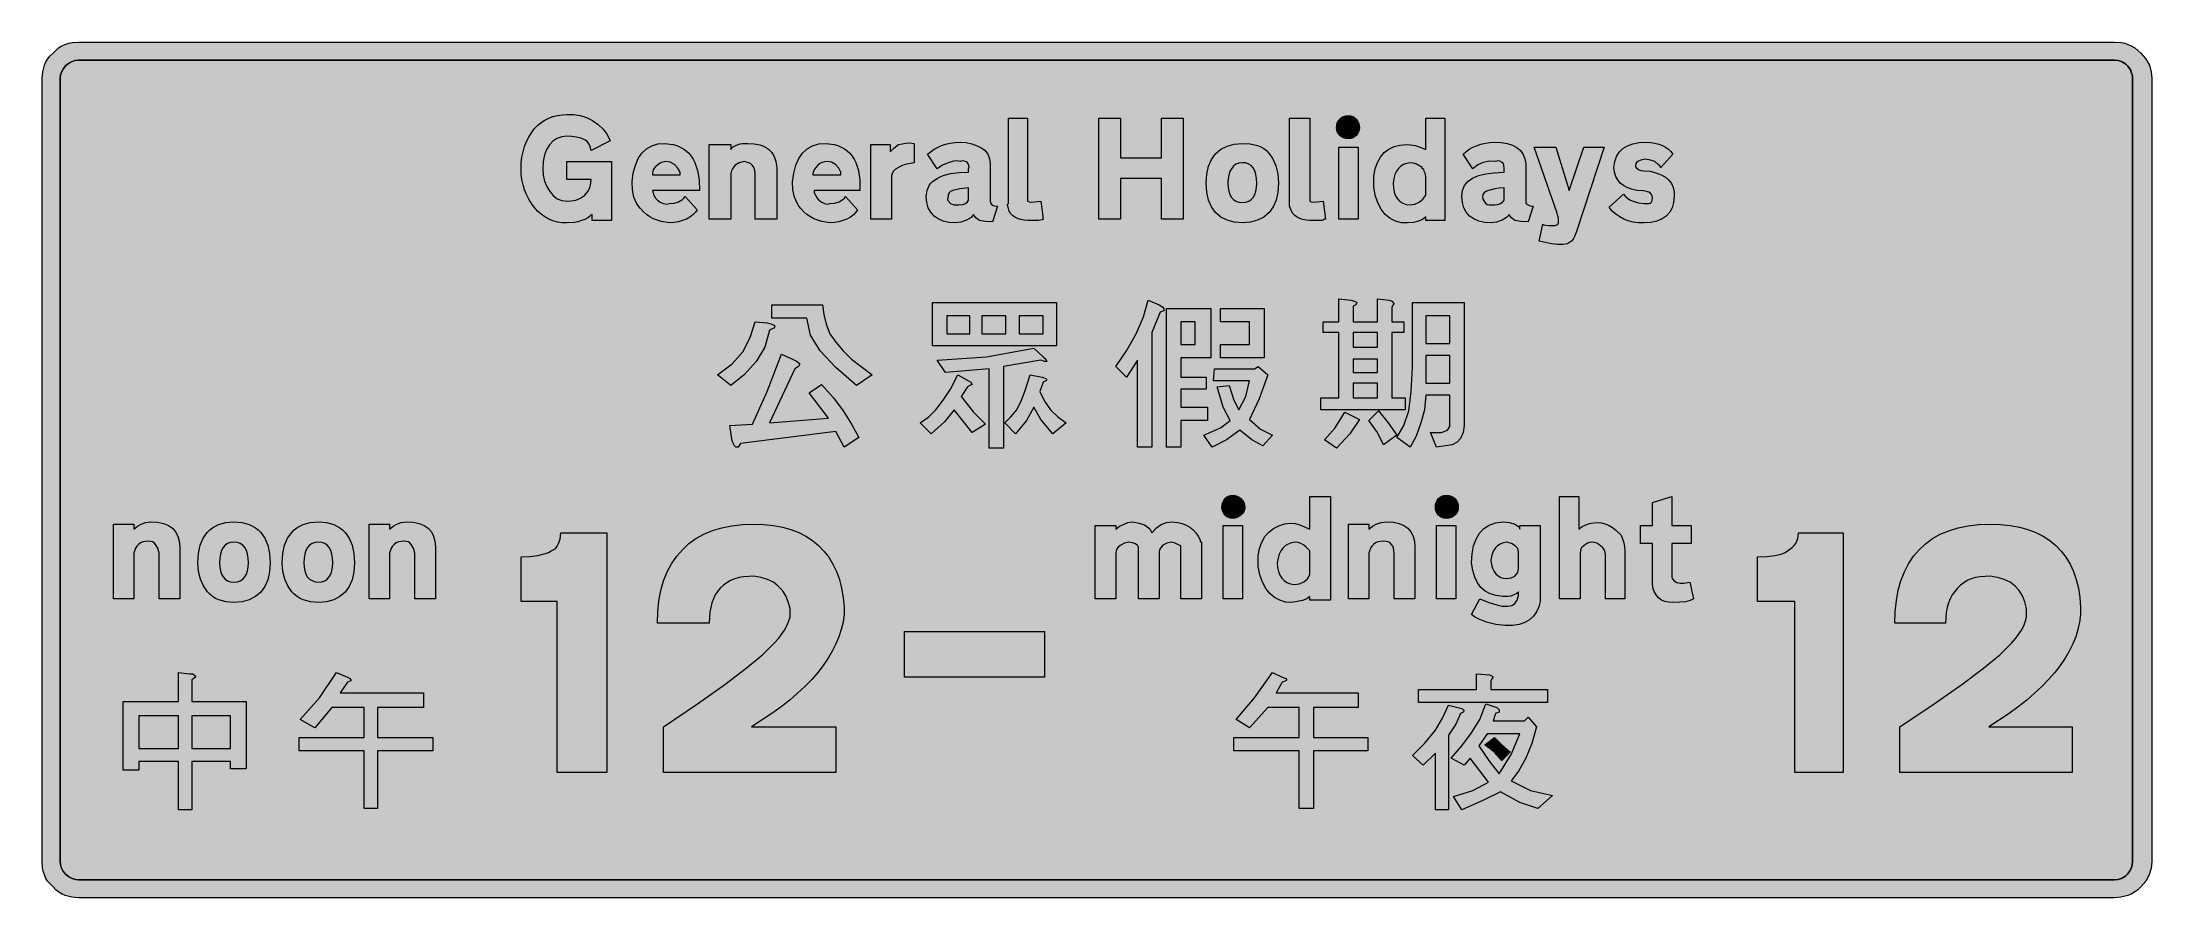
# Model space of a CAD drawing. Header units: metres. Extents: x 22 to 547, y 30 to 243.
import ezdxf

# ---------------------------------------------------------------- set-up
doc = ezdxf.new("R2010")
doc.units = ezdxf.units.M
doc.layers.add('FILL_BLACK_000000', color=7, linetype='Continuous', true_color=0x000000)
doc.layers.add('FILL_WHITE_FFFFFF', color=7, linetype='Continuous', true_color=0xffffff)

msp = doc.modelspace()

# ---------------------------------------------------------------- hatches: boundary and pattern name
at = {"layer": 'FILL_BLACK_000000', "true_color": 0x000000}
h = msp.add_hatch(color=7, dxfattribs=at)
h.dxf.hatch_style = 1
h.paths.add_polyline_path([(539.45, 243.4), (540.26, 243.23), (540.99, 242.88), (541.89, 242.55), (542.75, 242.05), (544.29, 240.78), (545.45, 239.39), (546.39, 237.78), (546.8, 236.02), (546.99, 234.48), (546.99, 39.48), (546.82, 37.86), (546.31, 36.22), (545.47, 34.63), (544.29, 33.18), (543.49, 32.46), (542.67, 31.87), (541.83, 31.4), (540.99, 31.04), (539.31, 30.61), (537.69, 30.48), (31.29, 30.48), (29.67, 30.61), (28.03, 31.04), (27.22, 31.4), (26.44, 31.87), (25.69, 32.46), (24.99, 33.18), (23.71, 34.57), (23.22, 35.33), (22.89, 36.18), (22.54, 37.08), (22.36, 37.94), (22.29, 39.48), (22.29, 234.48), (22.42, 236.1), (22.85, 237.74), (23.21, 238.55), (23.68, 239.33), (24.27, 240.08), (24.99, 240.78), (26.38, 242.05), (27.14, 242.55), (27.99, 242.88), (28.89, 243.23), (29.75, 243.4), (31.29, 243.48), (537.69, 243.48), (539.45, 243.4)])
h.paths.add_polyline_path([(29.57, 238.61), (28.81, 238.19), (28.14, 237.63), (27.58, 236.96), (27.16, 236.2), (26.88, 235.36), (26.79, 234.48), (26.79, 39.48), (26.85, 38.76), (27.05, 37.98), (27.42, 37.2), (27.99, 36.48), (28.89, 35.74), (29.75, 35.28), (30.56, 35.05), (31.29, 34.98), (537.69, 34.98), (538.59, 35.05), (539.45, 35.28), (540.26, 35.74), (540.99, 36.48), (541.56, 37.2), (541.93, 37.98), (542.13, 38.76), (542.19, 39.48), (542.19, 234.48), (542.15, 235.12), (541.89, 235.98), (541.79, 236.43), (541.55, 236.84), (540.99, 237.48), (540.26, 238.22), (539.45, 238.68), (538.59, 238.91), (537.69, 238.98), (31.29, 238.98), (30.41, 238.89), (29.57, 238.61)], flags=16)
h = msp.add_hatch(color=7, dxfattribs=at)
h.dxf.hatch_style = 1
h.paths.add_polyline_path([(141.45, 213.43), (141.61, 214.83), (141.88, 216.19), (142.25, 217.49), (142.72, 218.72), (143.29, 219.87), (143.95, 220.93), (144.69, 221.88), (145.51, 222.72), (146.38, 223.45), (147.31, 224.07), (148.29, 224.58), (149.33, 224.97), (150.43, 225.25), (151.58, 225.42), (152.79, 225.48), (154.47, 225.47), (156.12, 225.21), (157.71, 224.71), (159.2, 223.98), (160.57, 223.02), (161.78, 221.85), (162.79, 220.47), (163.59, 218.88), (158.79, 216.48), (158.68, 217.2), (158.38, 217.94), (157.9, 218.63), (157.29, 219.18), (156.29, 219.57), (155.15, 219.85), (153.96, 220.02), (152.79, 220.08), (151.5, 219.94), (150.33, 219.53), (149.31, 218.86), (148.44, 217.94), (147.74, 216.78), (147.22, 215.4), (146.9, 213.79), (146.79, 211.98), (146.9, 210.41), (147.24, 208.9), (147.8, 207.51), (148.59, 206.28), (149.37, 205.27), (150.35, 204.52), (151.5, 204.04), (152.79, 203.88), (153.91, 203.95), (155.04, 204.18), (156.16, 204.64), (157.29, 205.38), (158, 206.28), (158.49, 207.18), (158.75, 208.34), (158.79, 209.28), (152.79, 209.28), (152.79, 213.78), (163.89, 213.78), (163.89, 199.08), (159.09, 199.08), (159.09, 200.58), (157.97, 199.72), (157.23, 199.36), (156.39, 199.08), (155.49, 198.73), (154.59, 198.55), (152.79, 198.48), (151.58, 198.54), (150.43, 198.71), (149.33, 199), (148.29, 199.42), (147.31, 199.96), (146.38, 200.63), (145.51, 201.44), (144.69, 202.38), (143.95, 203.33), (143.29, 204.39), (142.72, 205.52), (142.25, 206.73), (141.88, 207.99), (141.61, 209.3), (141.45, 210.63), (141.39, 211.98), (141.45, 213.43)])
h = msp.add_hatch(color=7, dxfattribs=at)
h.dxf.hatch_style = 1
h.paths.add_polyline_path([(267.39, 205.08), (267.39, 204.78), (267.39, 204.18), (267.39, 203.88), (267.74, 203.71), (268.37, 203.65), (270.69, 203.88), (271.29, 199.38), (271.03, 199.23), (270.09, 199.08), (267.39, 199.08), (266.51, 199.14), (265.67, 199.3), (264.9, 199.55), (264.2, 199.9), (263.61, 200.34), (263.13, 200.85), (262.78, 201.43), (262.59, 202.08), (262.44, 202.64), (262.29, 202.98), (262.59, 203.28), (262.59, 224.58), (267.39, 224.58), (267.39, 205.08)])
h = msp.add_hatch(color=7, dxfattribs=at)
h.dxf.hatch_style = 1
h.paths.add_polyline_path([(295.59, 214.68), (300.69, 214.68), (300.69, 224.58), (306.09, 224.58), (306.09, 199.38), (300.69, 199.38), (300.69, 209.58), (295.59, 209.58), (290.49, 209.58), (290.49, 199.38), (285.09, 199.38), (285.09, 224.58), (290.49, 224.58), (290.49, 214.68), (295.59, 214.68)])
h = msp.add_hatch(color=7, dxfattribs=at)
h.dxf.hatch_style = 1
h.paths.add_polyline_path([(337.59, 205.08), (337.59, 204.78), (337.59, 204.18), (337.59, 203.88), (337.94, 203.71), (338.57, 203.65), (340.89, 203.88), (341.49, 199.38), (341.19, 199.38), (340.74, 199.12), (340.29, 199.08), (337.59, 199.08), (336.71, 199.14), (335.87, 199.3), (335.1, 199.55), (334.4, 199.9), (333.81, 200.34), (333.33, 200.85), (332.98, 201.43), (332.79, 202.08), (332.53, 202.64), (332.49, 202.98), (332.49, 203.28), (332.49, 224.58), (337.59, 224.58), (337.59, 205.08)])
h = msp.add_hatch(color=7, dxfattribs=at)
h.dxf.hatch_style = 1
h.paths.add_polyline_path([(349.84, 221.63), (349.68, 221.13), (349.43, 220.67), (349.1, 220.27), (348.7, 219.94), (348.24, 219.69), (347.74, 219.53), (347.19, 219.48), (346.54, 219.53), (345.96, 219.69), (345.45, 219.94), (345.02, 220.27), (344.66, 220.67), (344.41, 221.13), (344.25, 221.63), (344.19, 222.18), (344.25, 222.83), (344.41, 223.41), (344.66, 223.92), (345.02, 224.35), (345.45, 224.71), (345.96, 224.96), (346.54, 225.12), (347.19, 225.18), (347.74, 225.12), (348.24, 224.96), (348.7, 224.71), (349.1, 224.35), (349.43, 223.92), (349.68, 223.41), (349.84, 222.83), (349.89, 222.18), (349.84, 221.63)])
h = msp.add_hatch(color=7, dxfattribs=at)
h.dxf.hatch_style = 1
h.paths.add_polyline_path([(371.19, 224.58), (371.19, 199.08), (366.39, 199.08), (366.39, 199.98), (365.6, 199.37), (364.59, 198.89), (363.35, 198.59), (361.89, 198.48), (360.35, 198.53), (358.89, 198.92), (357.54, 199.61), (356.34, 200.62), (355.3, 201.92), (354.47, 203.5), (353.85, 205.36), (353.49, 207.48), (353.49, 208.08), (353.49, 209.58), (353.49, 210.18), (353.83, 211.98), (354.38, 213.55), (355.13, 214.89), (356.08, 215.99), (357.21, 216.86), (358.51, 217.48), (359.97, 217.85), (361.59, 217.98), (362.59, 217.92), (363.76, 217.72), (365.05, 217.35), (366.39, 216.78), (366.39, 224.58), (371.19, 224.58)])
h.paths.add_polyline_path([(366.35, 210.59), (366.09, 211.08), (366.04, 211.47), (365.9, 211.75), (365.71, 211.92), (365.49, 211.98), (365.49, 212.28), (364.1, 213.1), (363.34, 213.38), (362.49, 213.48), (361.63, 213.31), (360.86, 213.02), (360.19, 212.6), (359.6, 212.05), (359.12, 211.36), (358.74, 210.53), (358.46, 209.53), (358.29, 208.38), (358.36, 207.2), (358.57, 206.14), (358.91, 205.22), (359.38, 204.44), (359.97, 203.82), (360.69, 203.36), (361.53, 203.08), (362.49, 202.98), (363.73, 203.14), (364.78, 203.62), (365.65, 204.37), (366.39, 205.38), (366.39, 209.88), (366.35, 210.59)], flags=16)
h = msp.add_hatch(color=7, dxfattribs=at)
h.dxf.hatch_style = 1
h.paths.add_polyline_path([(174.39, 205.38), (174.84, 204.67), (175.29, 204.18), (176.01, 203.62), (176.79, 203.28), (177.57, 203.17), (178.29, 203.28), (179.45, 203.39), (180.58, 203.73), (181.54, 204.29), (181.91, 204.66), (182.19, 205.08), (185.19, 201.78), (184.76, 201.12), (184.15, 200.5), (183.4, 199.94), (182.53, 199.45), (181.55, 199.05), (180.51, 198.74), (179.41, 198.55), (178.29, 198.48), (176.28, 198.83), (174.35, 199.49), (173.45, 199.97), (172.59, 200.55), (171.81, 201.25), (171.09, 202.08), (170.57, 202.68), (170.13, 203.36), (169.48, 204.93), (169.11, 206.72), (168.99, 208.68), (169.31, 210.9), (169.83, 212.84), (170.55, 214.49), (171.46, 215.84), (172.58, 216.9), (173.88, 217.67), (175.39, 218.13), (177.09, 218.28), (179.19, 218), (180.12, 217.73), (180.98, 217.38), (181.77, 216.94), (182.48, 216.42), (183.12, 215.82), (183.69, 215.13), (184.19, 214.36), (184.62, 213.5), (185.27, 211.53), (185.66, 209.22), (185.79, 206.58), (174.09, 206.58), (174.39, 205.38)])
h.paths.add_polyline_path([(180.99, 211.08), (180.39, 212.13), (179.53, 212.99), (178.5, 213.57), (177.95, 213.73), (177.39, 213.78), (176.34, 213.55), (175.79, 213.27), (175.29, 212.88), (174.72, 212.38), (174.35, 211.83), (174.15, 211.28), (174.09, 210.78), (174.09, 210.48), (180.99, 210.48), (180.99, 211.08)], flags=16)
h = msp.add_hatch(color=7, dxfattribs=at)
h.dxf.hatch_style = 1
h.paths.add_polyline_path([(199.59, 199.38), (199.59, 210.18), (199.59, 210.48), (199.59, 210.78), (199.42, 211.97), (199.21, 212.44), (198.91, 212.84), (198.54, 213.17), (198.07, 213.44), (196.89, 213.78), (195.66, 213.44), (194.68, 212.84), (194.29, 212.44), (193.98, 211.97), (193.74, 211.41), (193.59, 210.78), (193.59, 199.38), (188.19, 199.38), (188.19, 217.98), (193.59, 217.98), (193.59, 216.78), (193.87, 217.18), (194.26, 217.49), (195.39, 217.98), (195.89, 218.15), (196.48, 218.24), (197.79, 218.28), (199.38, 218.19), (200.77, 217.93), (201.97, 217.49), (202.96, 216.85), (203.77, 216.02), (204.37, 214.99), (204.78, 213.74), (204.99, 212.28), (204.99, 211.98), (204.99, 199.38), (199.59, 199.38)])
h = msp.add_hatch(color=7, dxfattribs=at)
h.dxf.hatch_style = 1
h.paths.add_polyline_path([(214.33, 205.98), (214.59, 205.38), (215.04, 204.67), (215.49, 204.18), (216.16, 203.62), (216.84, 203.28), (217.52, 203.17), (218.19, 203.28), (219.35, 203.39), (220.48, 203.73), (221.44, 204.29), (221.81, 204.66), (222.09, 205.08), (225.09, 201.78), (224.66, 201.12), (224.05, 200.5), (223.3, 199.94), (222.43, 199.45), (221.45, 199.05), (220.41, 198.74), (219.31, 198.55), (218.19, 198.48), (216.18, 198.83), (214.25, 199.49), (213.35, 199.97), (212.49, 200.55), (211.71, 201.25), (210.99, 202.08), (210.47, 202.68), (210.03, 203.36), (209.38, 204.93), (209.01, 206.72), (208.89, 208.68), (209.21, 210.9), (209.74, 212.84), (210.47, 214.49), (211.4, 215.84), (212.55, 216.9), (213.91, 217.67), (215.49, 218.13), (217.29, 218.28), (219.3, 218), (220.21, 217.73), (221.05, 217.38), (221.82, 216.94), (222.53, 216.42), (223.17, 215.82), (223.74, 215.13), (224.24, 214.36), (224.67, 213.5), (225.31, 211.53), (225.65, 209.22), (225.69, 206.58), (214.29, 206.58), (214.33, 205.98)])
h.paths.add_polyline_path([(220.89, 211.08), (220.71, 211.63), (220.42, 212.13), (219.58, 212.99), (218.57, 213.57), (217.59, 213.78), (216.92, 213.72), (216.28, 213.55), (215.69, 213.27), (215.19, 212.88), (214.36, 211.83), (214.09, 211.28), (213.99, 210.78), (213.99, 210.48), (220.89, 210.48), (220.89, 211.08)], flags=16)
h = msp.add_hatch(color=7, dxfattribs=at)
h.dxf.hatch_style = 1
h.paths.add_polyline_path([(228.39, 217.98), (233.19, 217.98), (233.19, 216.18), (234.13, 217.08), (235.29, 217.98), (237.13, 218.35), (238.12, 218.4), (239.19, 218.28), (239.19, 213.48), (236.9, 212.99), (236.03, 212.68), (235.29, 212.28), (234.54, 211.83), (234.05, 211.34), (233.73, 210.8), (233.49, 210.18), (233.49, 199.38), (228.39, 199.38), (228.39, 217.98)])
h = msp.add_hatch(color=7, dxfattribs=at)
h.dxf.hatch_style = 1
h.paths.add_polyline_path([(256.93, 198.82), (255.39, 199.08), (254.53, 199.72), (253.89, 200.58), (253.68, 200.23), (253.31, 199.87), (252.2, 199.19), (250.81, 198.68), (249.39, 198.48), (247.79, 198.59), (246.37, 198.92), (245.13, 199.46), (244.1, 200.2), (243.28, 201.15), (242.68, 202.28), (242.31, 203.59), (242.19, 205.08), (242.36, 206.54), (242.86, 207.78), (243.24, 208.31), (243.71, 208.79), (244.89, 209.58), (245.61, 209.99), (246.4, 210.32), (248.23, 210.78), (250.33, 211.01), (252.69, 211.08), (252.69, 211.98), (252.81, 212.43), (252.77, 212.84), (252.39, 213.48), (252.11, 213.7), (251.71, 213.85), (251.21, 213.9), (250.59, 213.78), (249.74, 213.9), (248.98, 213.85), (247.59, 213.48), (246.24, 212.84), (244.89, 211.98), (242.49, 215.58), (244.14, 216.81), (245.98, 217.75), (247, 218.11), (248.1, 218.36), (249.29, 218.52), (250.59, 218.58), (252.11, 218.47), (253.52, 218.17), (254.81, 217.69), (255.99, 217.08), (256.82, 216.47), (257.49, 215.58), (257.93, 214.46), (258.09, 213.18), (258.09, 203.88), (258.2, 203.31), (258.54, 202.94), (259.1, 202.74), (259.89, 202.68), (258.69, 198.78), (256.93, 198.82)])
h.paths.add_polyline_path([(247.55, 204.07), (248.19, 203.28), (249.13, 203.02), (250.29, 202.98), (251.26, 203.08), (251.94, 203.35), (252.4, 203.74), (252.69, 204.18), (252.69, 207.18), (250.51, 206.99), (248.79, 206.58), (248.22, 206.3), (247.85, 205.94), (247.65, 205.53), (247.59, 205.08), (247.47, 204.5), (247.55, 204.07)], flags=16)
h = msp.add_hatch(color=7, dxfattribs=at)
h.dxf.hatch_style = 1
h.paths.add_polyline_path([(329.19, 204.18), (328.45, 202.48), (327.43, 201.07), (326.14, 199.95), (324.6, 199.14), (322.81, 198.65), (320.79, 198.48), (318.77, 198.65), (316.98, 199.14), (315.44, 199.95), (314.15, 201.07), (313.13, 202.48), (312.39, 204.18), (311.94, 206.15), (311.79, 208.38), (311.94, 210.61), (312.39, 212.58), (313.13, 214.28), (314.15, 215.69), (315.44, 216.81), (316.98, 217.62), (318.77, 218.11), (320.79, 218.28), (322.75, 218.16), (324.54, 217.75), (325.35, 217.43), (326.11, 217.01), (326.79, 216.5), (327.39, 215.88), (328.4, 214.41), (329.15, 212.69), (329.63, 210.69), (329.79, 208.38), (329.64, 206.15), (329.19, 204.18)])
h.paths.add_polyline_path([(324.17, 210.57), (323.88, 211.44), (323.49, 212.17), (322.98, 212.74), (322.37, 213.15), (321.63, 213.4), (320.79, 213.48), (319.95, 213.37), (319.21, 213.07), (318.6, 212.59), (318.09, 211.98), (317.7, 211.25), (317.41, 210.4), (317.25, 209.45), (317.19, 208.38), (317.25, 207.31), (317.41, 206.36), (317.7, 205.54), (318.09, 204.85), (318.6, 204.31), (319.21, 203.91), (319.95, 203.66), (320.79, 203.58), (321.63, 203.66), (322.37, 203.91), (322.98, 204.31), (323.49, 204.85), (323.88, 205.54), (324.17, 206.36), (324.33, 207.31), (324.39, 208.38), (324.33, 209.55), (324.17, 210.57)], flags=16)
h = msp.add_hatch(color=7, dxfattribs=at)
h.dxf.hatch_style = 1
h.paths.add_polyline_path([(344.79, 199.38), (344.79, 217.38), (349.59, 217.38), (349.59, 199.38), (344.79, 199.38)])
h = msp.add_hatch(color=7, dxfattribs=at)
h.dxf.hatch_style = 1
h.paths.add_polyline_path([(385.85, 212.84), (385.76, 213.2), (385.59, 213.48), (384.8, 213.85), (384.37, 213.9), (383.79, 213.78), (382.22, 213.84), (380.72, 213.55), (379.32, 212.94), (378.09, 211.98), (375.69, 215.58), (377.23, 216.85), (378.09, 217.35), (378.99, 217.68), (380.11, 218.07), (381.24, 218.35), (382.37, 218.52), (383.49, 218.58), (385.19, 218.5), (386.69, 218.24), (387.99, 217.82), (389.08, 217.23), (389.96, 216.47), (390.62, 215.54), (391.07, 214.45), (391.29, 213.18), (391.29, 203.88), (391.34, 203.49), (391.48, 203.2), (391.67, 203.04), (391.89, 202.98), (392.38, 202.72), (393.09, 202.68), (391.89, 198.78), (390.02, 198.82), (388.59, 199.08), (387.73, 199.72), (387.09, 200.58), (386.88, 200.23), (386.51, 199.87), (385.4, 199.19), (384.01, 198.68), (382.59, 198.48), (380.99, 198.59), (379.57, 198.92), (378.33, 199.46), (377.3, 200.2), (376.48, 201.15), (375.88, 202.28), (375.51, 203.59), (375.39, 205.08), (375.56, 206.54), (376.06, 207.79), (376.89, 208.82), (378.05, 209.65), (379.54, 210.29), (381.34, 210.73), (383.46, 210.99), (385.89, 211.08), (385.89, 211.98), (385.85, 212.84)])
h.paths.add_polyline_path([(380.79, 204.18), (380.98, 203.73), (381.39, 203.28), (381.72, 203.11), (382.22, 203.02), (383.49, 202.98), (384.33, 203.08), (385.03, 203.35), (385.56, 203.74), (385.89, 204.18), (385.89, 207.18), (384.65, 207.13), (383.6, 206.99), (381.99, 206.58), (381.38, 206.3), (380.9, 205.94), (380.6, 205.53), (380.49, 205.08), (380.64, 204.4), (380.79, 204.18)], flags=16)
h = msp.add_hatch(color=7, dxfattribs=at)
h.dxf.hatch_style = 1
h.paths.add_polyline_path([(403.89, 196.38), (403.4, 195.07), (403.09, 194.48), (402.69, 193.98), (402.19, 193.59), (401.64, 193.3), (400.59, 193.08), (399.19, 193.14), (397.7, 193.3), (396.16, 193.59), (394.59, 193.98), (395.49, 198.18), (395.77, 198.01), (396.13, 197.92), (396.99, 197.88), (398.49, 197.88), (398.88, 197.93), (399.17, 198.07), (399.33, 198.26), (399.39, 198.48), (399.39, 199.68), (399.24, 200.17), (399.09, 200.88), (393.39, 217.38), (398.79, 217.38), (402.09, 206.58), (405.69, 217.38), (410.79, 217.38), (403.89, 196.38)])
h = msp.add_hatch(color=7, dxfattribs=at)
h.dxf.hatch_style = 1
h.paths.add_polyline_path([(428.06, 203.59), (427.69, 202.28), (427.08, 201.15), (426.24, 200.2), (425.17, 199.46), (423.89, 198.92), (422.39, 198.59), (420.69, 198.48), (419.28, 198.54), (417.98, 198.71), (416.78, 199), (415.67, 199.42), (414.64, 199.96), (413.69, 200.63), (412.81, 201.44), (411.99, 202.38), (415.59, 205.68), (416.09, 205.06), (416.68, 204.55), (417.32, 204.16), (417.99, 203.88), (419.34, 203.47), (420.69, 203.28), (421.82, 203.32), (422.21, 203.41), (422.49, 203.58), (422.75, 204.07), (422.79, 204.78), (422.73, 205.2), (422.56, 205.57), (422.27, 205.88), (421.85, 206.13), (420.64, 206.47), (418.89, 206.58), (417.62, 206.86), (416.52, 207.26), (415.58, 207.78), (414.8, 208.42), (414.18, 209.18), (413.7, 210.08), (413.37, 211.11), (413.19, 212.28), (413.42, 213.76), (413.87, 215.04), (414.54, 216.12), (415.44, 217), (416.56, 217.69), (417.91, 218.19), (419.49, 218.48), (421.29, 218.58), (422.39, 218.52), (423.42, 218.36), (424.38, 218.11), (425.27, 217.75), (426.07, 217.32), (426.77, 216.81), (427.38, 216.23), (427.89, 215.58), (424.89, 212.28), (424.61, 212.68), (424.25, 213.03), (423.39, 213.78), (422.3, 214.08), (420.99, 214.38), (419.87, 214.08), (419.19, 213.78), (418.84, 213.55), (418.66, 213.29), (418.59, 212.58), (418.65, 212.35), (418.81, 212.13), (419.49, 211.68), (420, 211.51), (420.62, 211.42), (422.19, 211.38), (423.67, 210.99), (424.94, 210.48), (426.01, 209.86), (426.88, 209.13), (427.53, 208.29), (427.97, 207.33), (428.19, 206.26), (428.19, 205.08), (428.06, 203.59)])
h = msp.add_hatch(color=7, dxfattribs=at)
h.dxf.hatch_style = 1
h.paths.add_polyline_path([(243.69, 178.68), (274.59, 178.68), (274.59, 167.88), (243.69, 167.88), (243.69, 178.68)])
h.paths.add_polyline_path([(247.29, 170.88), (252.99, 170.88), (252.99, 175.38), (247.29, 175.38), (247.29, 170.88)], flags=16)
h.paths.add_polyline_path([(255.99, 175.38), (255.99, 170.88), (261.99, 170.88), (261.99, 175.38), (255.99, 175.38)], flags=16)
h.paths.add_polyline_path([(271.29, 175.38), (265.29, 175.38), (265.29, 170.88), (271.29, 170.88), (271.29, 175.38)], flags=16)
h = msp.add_hatch(color=7, dxfattribs=at)
h.dxf.hatch_style = 1
h.paths.add_polyline_path([(300.99, 177.48), (301.29, 177.18), (301.29, 176.58), (300.39, 176.28), (298.29, 171.18), (298.29, 142.68), (294.69, 142.68), (294.69, 164.28), (291.99, 160.08), (289.29, 162.78), (291.99, 166.68), (294.39, 170.88), (296.19, 175.08), (297.39, 179.28), (300.09, 178.08), (300.99, 177.48)])
h = msp.add_hatch(color=7, dxfattribs=at)
h.dxf.hatch_style = 1
h.paths.add_polyline_path([(348.69, 178.98), (349.29, 178.68), (348.99, 178.08), (348.39, 177.78), (348.39, 173.88), (354.39, 173.88), (354.39, 179.58), (357.39, 179.28), (357.99, 178.98), (358.59, 178.38), (358.29, 178.08), (357.99, 177.48), (357.99, 173.88), (360.99, 173.88), (360.99, 171.18), (357.99, 171.18), (357.99, 154.98), (361.29, 154.98), (361.29, 151.98), (340.29, 151.98), (340.29, 154.98), (344.79, 154.98), (344.79, 171.18), (340.89, 171.18), (340.89, 173.88), (344.79, 173.88), (344.79, 179.58), (347.79, 179.28), (348.69, 178.98)])
h.paths.add_polyline_path([(348.39, 161.28), (354.39, 161.28), (354.39, 164.58), (348.39, 164.58), (348.39, 161.28)], flags=16)
h.paths.add_polyline_path([(348.39, 158.58), (348.39, 154.98), (354.39, 154.98), (354.39, 158.58), (348.39, 158.58)], flags=16)
h.paths.add_polyline_path([(354.39, 171.18), (348.39, 171.18), (348.39, 167.58), (354.39, 167.58), (354.39, 171.18)], flags=16)
h = msp.add_hatch(color=7, dxfattribs=at)
h.dxf.hatch_style = 1
h.paths.add_polyline_path([(375.69, 146.28), (375.09, 144.78), (374.19, 143.88), (372.99, 143.28), (369.09, 142.68), (367.59, 146.28), (370.29, 146.28), (371.79, 146.88), (372.39, 147.78), (372.39, 155.58), (366.39, 155.58), (366.09, 151.98), (365.19, 148.68), (363.99, 145.38), (362.49, 142.68), (359.19, 145.08), (360.99, 148.08), (362.19, 151.68), (362.79, 156.48), (363.09, 162.48), (363.09, 178.68), (375.99, 178.68), (375.99, 148.08), (375.69, 146.28)])
h.paths.add_polyline_path([(366.39, 165.48), (366.39, 158.58), (372.39, 158.58), (372.39, 165.48), (366.39, 165.48)], flags=16)
h.paths.add_polyline_path([(372.39, 175.38), (366.39, 175.38), (366.39, 168.48), (372.39, 168.48), (372.39, 175.38)], flags=16)
h = msp.add_hatch(color=7, dxfattribs=at)
h.dxf.hatch_style = 1
h.paths.add_polyline_path([(203.79, 173.28), (204.39, 172.98), (204.39, 172.38), (203.19, 171.78), (201.99, 167.58), (199.89, 163.98), (196.89, 160.68), (193.59, 157.98), (190.29, 160.68), (193.89, 163.38), (196.59, 166.38), (198.39, 169.98), (199.59, 173.88), (202.59, 173.58), (203.79, 173.28)])
h = msp.add_hatch(color=7, dxfattribs=at)
h.dxf.hatch_style = 1
h.paths.add_polyline_path([(216.39, 178.08), (216.69, 175.68), (217.29, 173.28), (218.19, 170.88), (219.69, 168.78), (221.49, 166.68), (223.59, 164.58), (225.99, 162.78), (228.69, 160.68), (224.79, 157.98), (219.69, 162.48), (215.79, 166.68), (213.39, 170.58), (212.49, 174.78), (203.79, 174.78), (203.79, 178.08), (216.39, 178.08)])
h = msp.add_hatch(color=7, dxfattribs=at)
h.dxf.hatch_style = 1
h.paths.add_polyline_path([(312.99, 164.88), (305.49, 164.88), (305.49, 160.08), (311.79, 160.08), (311.79, 157.08), (305.49, 157.08), (305.49, 152.58), (312.09, 152.58), (312.09, 149.28), (305.49, 149.28), (305.49, 142.68), (301.89, 142.68), (301.89, 177.18), (312.99, 177.18), (312.99, 164.88)])
h.paths.add_polyline_path([(309.09, 173.88), (305.49, 173.88), (305.49, 168.18), (309.09, 168.18), (309.09, 173.88)], flags=16)
h = msp.add_hatch(color=7, dxfattribs=at)
h.dxf.hatch_style = 1
h.paths.add_polyline_path([(326.19, 177.18), (326.19, 164.88), (315.39, 164.88), (315.39, 168.18), (322.59, 168.18), (322.59, 173.88), (315.39, 173.88), (315.39, 177.18), (326.19, 177.18)])
h = msp.add_hatch(color=7, dxfattribs=at)
h.dxf.hatch_style = 1
h.paths.add_polyline_path([(210.09, 163.98), (210.69, 163.38), (210.39, 162.78), (209.49, 162.18), (203.19, 148.68), (217.89, 149.88), (213.09, 156.18), (216.09, 158.28), (219.09, 154.98), (221.49, 151.68), (223.59, 148.38), (225.39, 145.08), (221.79, 142.68), (219.69, 146.58), (195.99, 143.58), (195.39, 142.68), (194.79, 142.68), (194.49, 142.98), (193.89, 144.18), (193.29, 148.08), (198.99, 148.38), (202.59, 156.48), (206.19, 165.78), (208.89, 164.58), (210.09, 163.98)])
h = msp.add_hatch(color=7, dxfattribs=at)
h.dxf.hatch_style = 1
h.paths.add_polyline_path([(257.19, 165.18), (268.89, 167.28), (271.29, 165.18), (271.89, 164.58), (272.19, 163.98), (271.59, 163.98), (270.69, 164.28), (261.39, 162.78), (261.39, 142.38), (257.79, 142.38), (257.79, 162.18), (246.99, 161.28), (244.89, 164.28), (257.19, 165.18)])
h = msp.add_hatch(color=7, dxfattribs=at)
h.dxf.hatch_style = 1
h.paths.add_polyline_path([(323.79, 162.18), (324.69, 162.78), (327.09, 160.68), (324.99, 154.68), (322.59, 149.58), (325.29, 147.18), (328.29, 145.68), (325.89, 142.98), (323.19, 144.48), (320.19, 146.88), (316.89, 144.48), (313.29, 142.68), (311.19, 145.68), (315.39, 147.48), (317.79, 149.28), (315.99, 152.58), (314.49, 157.68), (317.49, 157.98), (318.69, 154.38), (319.89, 151.98), (321.69, 155.28), (322.59, 159.18), (313.59, 159.18), (313.89, 162.18), (323.79, 162.18)])
h = msp.add_hatch(color=7, dxfattribs=at)
h.dxf.hatch_style = 1
h.paths.add_polyline_path([(252.69, 159.18), (253.29, 158.88), (253.59, 158.28), (252.99, 157.98), (252.39, 157.68), (250.89, 155.28), (253.89, 151.38), (256.89, 148.38), (253.59, 146.28), (249.09, 151.98), (246.69, 148.98), (243.39, 145.98), (240.69, 148.68), (242.79, 150.18), (244.59, 151.98), (246.39, 154.38), (248.19, 157.08), (249.99, 160.68), (252.69, 159.18)])
h = msp.add_hatch(color=7, dxfattribs=at)
h.dxf.hatch_style = 1
h.paths.add_polyline_path([(270.99, 160.08), (271.89, 159.78), (272.19, 159.48), (271.89, 159.18), (271.29, 158.88), (270.39, 156.48), (271.59, 154.08), (273.09, 151.98), (274.89, 150.18), (276.99, 148.68), (273.69, 145.98), (270.69, 149.58), (268.89, 152.58), (267.09, 149.28), (264.39, 145.98), (261.69, 148.68), (263.19, 150.18), (264.69, 151.98), (265.89, 154.38), (266.79, 156.78), (267.99, 160.68), (270.99, 160.08)])
h = msp.add_hatch(color=7, dxfattribs=at)
h.dxf.hatch_style = 1
h.paths.add_polyline_path([(343.89, 147.48), (346.29, 151.38), (349.89, 149.58), (347.49, 145.98), (344.19, 142.38), (341.19, 144.48), (343.89, 147.48)])
h = msp.add_hatch(color=7, dxfattribs=at)
h.dxf.hatch_style = 1
h.paths.add_polyline_path([(357.09, 148.68), (359.19, 145.68), (355.89, 143.28), (354.39, 146.28), (352.29, 149.28), (354.69, 151.68), (357.09, 148.68)])
h = msp.add_hatch(color=7, dxfattribs=at)
h.dxf.hatch_style = 1
h.paths.add_polyline_path([(321.32, 127.13), (321.13, 126.63), (320.84, 126.17), (320.45, 125.77), (319.49, 125.19), (318.95, 125.03), (318.39, 124.98), (317.84, 125.03), (317.34, 125.19), (316.88, 125.44), (316.48, 125.77), (316.15, 126.17), (315.9, 126.63), (315.74, 127.13), (315.69, 127.68), (315.74, 128.33), (315.9, 128.91), (316.15, 129.42), (316.48, 129.85), (316.88, 130.21), (317.34, 130.46), (317.84, 130.62), (318.39, 130.68), (318.95, 130.62), (319.49, 130.46), (320, 130.21), (320.45, 129.85), (320.84, 129.42), (321.13, 128.91), (321.32, 128.33), (321.39, 127.68), (321.32, 127.13)])
h = msp.add_hatch(color=7, dxfattribs=at)
h.dxf.hatch_style = 1
h.paths.add_polyline_path([(342.69, 130.38), (342.69, 104.58), (337.59, 104.58), (337.59, 105.48), (336.8, 104.91), (335.79, 104.5), (333.09, 103.98), (331.56, 104.12), (330.13, 104.54), (328.82, 105.25), (327.65, 106.23), (326.64, 107.5), (325.79, 109.04), (325.14, 110.87), (324.69, 112.98), (324.69, 113.58), (324.69, 115.38), (324.69, 115.68), (325.04, 117.48), (325.62, 119.05), (326.41, 120.4), (327.39, 121.53), (328.54, 122.43), (329.84, 123.1), (331.26, 123.55), (332.79, 123.78), (333.92, 123.67), (335.08, 123.37), (337.59, 122.28), (337.59, 130.38), (342.69, 130.38)])
h.paths.add_polyline_path([(337.59, 116.88), (336.99, 117.48), (336.69, 117.78), (336.02, 118.35), (335.34, 118.72), (334.66, 118.92), (333.99, 118.98), (333.03, 118.81), (332.19, 118.52), (331.46, 118.1), (330.84, 117.55), (330.33, 116.86), (329.94, 116.03), (329.66, 115.03), (329.49, 113.88), (329.56, 112.71), (329.77, 111.69), (330.11, 110.8), (330.58, 110.05), (331.17, 109.45), (331.89, 108.99), (332.73, 108.66), (333.69, 108.48), (334.97, 108.64), (336.09, 109.12), (336.98, 109.87), (337.59, 110.88), (337.59, 115.38), (337.59, 116.88)], flags=16)
h = msp.add_hatch(color=7, dxfattribs=at)
h.dxf.hatch_style = 1
h.paths.add_polyline_path([(374.43, 127.13), (374.27, 126.63), (374.02, 126.17), (373.67, 125.77), (373.23, 125.44), (372.72, 125.19), (372.14, 125.03), (371.49, 124.98), (370.94, 125.03), (370.44, 125.19), (369.98, 125.44), (369.58, 125.77), (369.25, 126.17), (369, 126.63), (368.84, 127.13), (368.79, 127.68), (368.84, 128.33), (369, 128.91), (369.25, 129.42), (369.58, 129.85), (369.98, 130.21), (370.44, 130.46), (370.94, 130.62), (371.49, 130.68), (372.14, 130.62), (372.72, 130.46), (373.23, 130.21), (373.67, 129.85), (374.02, 129.42), (374.27, 128.91), (374.43, 128.33), (374.49, 127.68), (374.43, 127.13)])
h = msp.add_hatch(color=7, dxfattribs=at)
h.dxf.hatch_style = 1
h.paths.add_polyline_path([(405.32, 122.88), (406.21, 123.35), (407.15, 123.67), (408.13, 123.85), (409.12, 123.9), (410.1, 123.8), (411.06, 123.56), (411.99, 123.18), (412.84, 122.68), (413.6, 122.09), (414.99, 120.78), (415.38, 119.83), (415.66, 118.83), (415.83, 117.83), (415.89, 116.88), (415.89, 104.88), (411.09, 104.88), (411.09, 115.98), (411.03, 116.48), (410.83, 117.03), (410.46, 117.58), (409.89, 118.08), (409.44, 118.47), (408.95, 118.75), (408.41, 118.92), (407.79, 118.98), (407.17, 118.92), (406.63, 118.75), (406.14, 118.47), (405.69, 118.08), (405.17, 117.58), (404.9, 117.03), (404.79, 115.98), (404.79, 104.88), (399.69, 104.88), (399.69, 130.38), (404.49, 130.38), (404.49, 122.28), (405.32, 122.88)])
h = msp.add_hatch(color=7, dxfattribs=at)
h.dxf.hatch_style = 1
h.paths.add_polyline_path([(432.39, 123.18), (432.39, 118.68), (427.59, 118.68), (427.59, 110.58), (427.64, 110.18), (427.78, 109.87), (428.19, 109.38), (428.83, 108.97), (429.69, 108.78), (430.59, 108.78), (432.09, 109.08), (432.99, 104.88), (432.15, 104.49), (431, 104.2), (429.57, 104.04), (427.89, 103.98), (426.82, 104.04), (425.87, 104.24), (425.02, 104.61), (424.29, 105.18), (423.68, 105.91), (423.2, 106.75), (422.9, 107.71), (422.79, 108.78), (422.79, 118.68), (419.79, 118.68), (419.79, 123.18), (422.79, 123.18), (422.79, 128.88), (427.59, 130.38), (427.59, 123.18), (432.39, 123.18)])
h = msp.add_hatch(color=7, dxfattribs=at)
h.dxf.hatch_style = 1
h.paths.add_polyline_path([(51.39, 104.88), (51.39, 115.68), (51.39, 115.98), (51.39, 116.28), (51.05, 117.51), (50.49, 118.45), (50.12, 118.81), (49.7, 119.06), (49.22, 119.22), (48.69, 119.28), (47.94, 119.22), (47.28, 119.06), (46.71, 118.81), (46.21, 118.45), (45.81, 118.02), (45.48, 117.51), (45.09, 116.28), (45.09, 104.88), (39.99, 104.88), (39.99, 123.48), (45.09, 123.48), (45.09, 122.28), (45.99, 122.99), (46.89, 123.48), (47.98, 123.89), (49.29, 124.08), (50.98, 123.98), (52.44, 123.69), (53.68, 123.19), (54.69, 122.5), (55.48, 121.62), (56.04, 120.54), (56.38, 119.26), (56.49, 117.78), (56.49, 117.48), (56.49, 104.88), (51.39, 104.88)])
h = msp.add_hatch(color=7, dxfattribs=at)
h.dxf.hatch_style = 1
h.paths.add_polyline_path([(78.39, 109.68), (77.65, 107.98), (76.63, 106.57), (75.34, 105.45), (73.8, 104.64), (72.01, 104.15), (69.99, 103.98), (68.03, 104.15), (66.24, 104.65), (65.43, 105.03), (64.67, 105.5), (63.99, 106.05), (63.39, 106.68), (62.38, 108.14), (61.63, 109.83), (61.15, 111.74), (60.99, 113.88), (61.14, 116.21), (61.59, 118.26), (62.33, 120.01), (63.35, 121.45), (63.96, 122.06), (64.64, 122.59), (65.38, 123.04), (66.18, 123.41), (67.97, 123.91), (69.99, 124.08), (72.01, 123.91), (73.8, 123.41), (74.6, 123.04), (75.34, 122.59), (76.02, 122.06), (76.63, 121.45), (77.65, 120.01), (78.39, 118.26), (78.84, 116.21), (78.99, 113.88), (78.84, 111.65), (78.39, 109.68)])
h.paths.add_polyline_path([(73.36, 116.07), (73.08, 116.94), (72.69, 117.67), (72.18, 118.24), (71.56, 118.65), (70.83, 118.9), (69.99, 118.98), (69.15, 118.9), (68.42, 118.65), (67.8, 118.24), (67.29, 117.67), (66.9, 116.94), (66.61, 116.07), (66.45, 115.05), (66.39, 113.88), (66.45, 112.81), (66.61, 111.86), (66.9, 111.04), (67.29, 110.35), (67.8, 109.81), (68.42, 109.41), (69.15, 109.16), (69.99, 109.08), (70.83, 109.16), (71.56, 109.41), (72.18, 109.81), (72.69, 110.35), (73.08, 111.04), (73.36, 111.86), (73.53, 112.81), (73.59, 113.88), (73.53, 115.05), (73.36, 116.07)], flags=16)
h = msp.add_hatch(color=7, dxfattribs=at)
h.dxf.hatch_style = 1
h.paths.add_polyline_path([(99.39, 109.68), (98.65, 107.98), (97.63, 106.57), (96.34, 105.45), (94.8, 104.64), (93.01, 104.15), (90.99, 103.98), (89.03, 104.15), (87.24, 104.65), (86.43, 105.03), (85.67, 105.5), (84.99, 106.05), (84.39, 106.68), (83.38, 108.14), (82.63, 109.83), (82.15, 111.74), (81.99, 113.88), (82.14, 116.21), (82.59, 118.26), (83.33, 120.01), (84.35, 121.45), (84.96, 122.06), (85.64, 122.59), (86.38, 123.04), (87.18, 123.41), (88.97, 123.91), (90.99, 124.08), (93.01, 123.91), (94.8, 123.41), (95.6, 123.04), (96.34, 122.59), (97.02, 122.06), (97.63, 121.45), (98.65, 120.01), (99.39, 118.26), (99.84, 116.21), (99.99, 113.88), (99.84, 111.65), (99.39, 109.68)])
h.paths.add_polyline_path([(94.36, 116.07), (94.08, 116.94), (93.69, 117.67), (93.18, 118.24), (92.57, 118.65), (91.83, 118.9), (90.99, 118.98), (90.15, 118.9), (89.41, 118.65), (88.8, 118.24), (88.29, 117.67), (87.9, 116.94), (87.61, 116.07), (87.45, 115.05), (87.39, 113.88), (87.45, 112.81), (87.61, 111.85), (87.9, 111.01), (88.29, 110.28), (88.8, 109.84), (89.41, 109.45), (90.15, 109.18), (90.99, 109.08), (91.83, 109.16), (92.57, 109.41), (93.18, 109.81), (93.69, 110.35), (94.08, 111.04), (94.36, 111.86), (94.53, 112.81), (94.59, 113.88), (94.53, 115.05), (94.36, 116.07)], flags=16)
h = msp.add_hatch(color=7, dxfattribs=at)
h.dxf.hatch_style = 1
h.paths.add_polyline_path([(114.99, 104.88), (114.99, 115.68), (114.99, 115.98), (114.99, 116.28), (114.65, 117.51), (114.09, 118.45), (113.72, 118.81), (113.3, 119.06), (112.82, 119.22), (112.29, 119.28), (111.54, 119.22), (110.88, 119.06), (110.31, 118.81), (109.81, 118.45), (109.41, 118.02), (109.08, 117.51), (108.69, 116.28), (108.69, 104.88), (103.59, 104.88), (103.59, 123.48), (108.69, 123.48), (108.69, 122.28), (109.59, 122.99), (110.49, 123.48), (111.58, 123.89), (112.89, 124.08), (114.58, 123.98), (116.04, 123.69), (117.28, 123.19), (118.29, 122.5), (119.08, 121.62), (119.64, 120.54), (119.98, 119.26), (120.09, 117.78), (120.09, 117.48), (120.09, 104.88), (114.99, 104.88)])
h = msp.add_hatch(color=7, dxfattribs=at)
h.dxf.hatch_style = 1
h.paths.add_polyline_path([(162.69, 61.68), (150.39, 61.68), (150.39, 104.28), (141.39, 104.28), (141.39, 115.38), (143.6, 115.42), (145.59, 115.68), (147.46, 116.17), (148.21, 116.48), (148.89, 116.88), (149.51, 117.16), (150.01, 117.55), (150.41, 118.06), (150.69, 118.68), (151.1, 119.8), (151.29, 121.38), (162.69, 121.38), (162.69, 61.68)])
h = msp.add_hatch(color=7, dxfattribs=at)
h.dxf.hatch_style = 1
h.paths.add_polyline_path([(219.69, 73.08), (219.69, 61.68), (176.79, 61.68), (176.79, 73.08), (185.24, 78.78), (192.05, 83.59), (197.38, 87.62), (201.43, 91), (204.36, 93.85), (205.47, 95.11), (206.36, 96.28), (207.07, 97.38), (207.61, 98.42), (208.01, 99.41), (208.29, 100.38), (208.29, 100.68), (208.29, 102.18), (208.29, 102.48), (207.85, 104.18), (207.22, 105.69), (206.39, 106.99), (205.36, 108.1), (204.14, 109.02), (202.72, 109.74), (201.1, 110.26), (199.29, 110.58), (196.75, 110.41), (195.6, 110.18), (194.53, 109.87), (193.52, 109.45), (192.58, 108.93), (191.71, 108.31), (190.89, 107.58), (190.26, 106.76), (189.71, 105.88), (189.24, 104.93), (188.87, 103.9), (188.57, 102.79), (188.36, 101.59), (188.19, 98.88), (175.29, 98.88), (175.39, 101.73), (175.68, 104.44), (176.18, 106.99), (176.86, 109.38), (177.75, 111.6), (178.83, 113.65), (180.11, 115.51), (181.59, 117.18), (183.15, 118.66), (184.9, 119.94), (186.85, 121.02), (188.98, 121.9), (191.29, 122.59), (193.78, 123.09), (196.45, 123.38), (199.29, 123.48), (201.81, 123.4), (204.18, 123.14), (206.41, 122.73), (208.5, 122.14), (210.44, 121.4), (212.24, 120.49), (213.88, 119.42), (215.38, 118.19), (216.72, 116.81), (217.91, 115.26), (218.95, 113.56), (219.84, 111.71), (220.56, 109.7), (221.13, 107.55), (221.54, 105.24), (221.79, 102.78), (221.79, 102.48), (221.79, 101.28), (221.79, 100.98), (221.49, 99.13), (221.04, 97.3), (220.45, 95.47), (219.7, 93.67), (218.8, 91.87), (217.75, 90.1), (216.55, 88.33), (215.19, 86.58), (213.68, 84.84), (212.01, 83.12), (210.19, 81.41), (208.21, 79.72), (206.07, 78.04), (203.77, 76.37), (198.69, 73.08), (219.69, 73.08)])
h = msp.add_hatch(color=7, dxfattribs=at)
h.dxf.hatch_style = 1
h.paths.add_polyline_path([(301.99, 118.77), (301.03, 118.23), (300.35, 117.46), (300.16, 117.03), (300.09, 116.58), (300.09, 116.28), (300.09, 104.88), (294.99, 104.88), (294.99, 117.48), (294.94, 117.8), (294.78, 118.09), (294.24, 118.57), (293.47, 118.87), (292.59, 118.98), (291.44, 118.77), (290.38, 118.19), (289.94, 117.79), (289.59, 117.33), (289.37, 116.83), (289.29, 116.28), (289.29, 104.88), (284.19, 104.88), (284.19, 123.18), (289.29, 123.18), (289.29, 122.28), (290.23, 122.99), (291.39, 123.48), (292.33, 123.89), (293.49, 124.08), (295.13, 123.78), (296.45, 123.29), (297.01, 122.95), (297.5, 122.52), (297.92, 122), (298.29, 121.38), (299.42, 122.56), (300.61, 123.4), (301.92, 123.91), (303.39, 124.08), (304.67, 123.91), (305.82, 123.63), (306.84, 123.24), (307.74, 122.73), (308.53, 122.11), (309.21, 121.38), (309.8, 120.54), (310.29, 119.58), (310.33, 119.28), (310.59, 118.98), (310.59, 118.38), (310.59, 118.08), (310.59, 104.88), (305.49, 104.88), (305.49, 117.48), (305.49, 118.08), (304.89, 118.38), (304.1, 118.79), (303.09, 118.98), (301.99, 118.77)])
h = msp.add_hatch(color=7, dxfattribs=at)
h.dxf.hatch_style = 1
h.paths.add_polyline_path([(315.99, 104.88), (315.99, 123.18), (320.79, 123.18), (320.79, 104.88), (315.99, 104.88)])
h = msp.add_hatch(color=7, dxfattribs=at)
h.dxf.hatch_style = 1
h.paths.add_polyline_path([(358.59, 104.88), (358.59, 115.68), (358.59, 115.98), (358.59, 116.28), (358.42, 117.51), (358.21, 118.02), (357.92, 118.45), (357.54, 118.81), (357.07, 119.06), (356.52, 119.22), (355.89, 119.28), (355.14, 119.22), (354.48, 119.06), (353.91, 118.81), (353.42, 118.45), (353.01, 118.02), (352.68, 117.51), (352.29, 116.28), (352.29, 104.88), (347.19, 104.88), (347.19, 123.48), (352.29, 123.48), (352.29, 122.28), (353.19, 122.99), (354.09, 123.48), (355.33, 123.89), (355.99, 124.03), (356.79, 124.08), (358.38, 123.98), (359.77, 123.69), (360.95, 123.19), (361.93, 122.5), (362.69, 121.62), (363.24, 120.54), (363.58, 119.26), (363.69, 117.78), (363.69, 117.48), (363.69, 104.88), (358.59, 104.88)])
h = msp.add_hatch(color=7, dxfattribs=at)
h.dxf.hatch_style = 1
h.paths.add_polyline_path([(369.09, 104.88), (369.09, 123.18), (373.89, 123.18), (373.89, 104.88), (369.09, 104.88)])
h = msp.add_hatch(color=7, dxfattribs=at)
h.dxf.hatch_style = 1
h.paths.add_polyline_path([(393.99, 101.65), (393.22, 100.59), (392.23, 99.7), (391.03, 99.02), (389.62, 98.54), (388, 98.29), (386.19, 98.28), (383.87, 98.49), (381.54, 99.07), (379.44, 99.93), (378.54, 100.43), (377.79, 100.98), (379.89, 104.88), (382.1, 104.02), (384.09, 103.38), (385.44, 103.12), (386.79, 103.08), (387.8, 103.25), (388.22, 103.46), (388.59, 103.75), (389.15, 104.6), (389.49, 105.78), (389.49, 106.68), (389.38, 106.45), (389.08, 106.23), (387.99, 105.78), (387.49, 105.61), (386.9, 105.52), (385.59, 105.48), (383.9, 105.71), (382.43, 106.16), (381.17, 106.85), (380.11, 107.77), (379.26, 108.93), (378.59, 110.33), (378.1, 111.98), (377.79, 113.88), (377.92, 116.11), (378.29, 118.09), (378.91, 119.8), (379.78, 121.23), (380.88, 122.38), (382.22, 123.25), (383.79, 123.81), (385.59, 124.08), (387.26, 123.93), (388.59, 123.52), (389.47, 122.94), (389.71, 122.62), (389.79, 122.28), (389.79, 123.18), (394.89, 123.18), (394.89, 104.28), (394.55, 102.89), (393.99, 101.65)])
h.paths.add_polyline_path([(389.27, 117.42), (388.67, 118.12), (387.72, 118.65), (386.49, 118.98), (385.65, 118.81), (384.91, 118.53), (384.28, 118.14), (383.75, 117.63), (383.32, 117.01), (382.99, 116.28), (382.75, 115.44), (382.59, 114.48), (382.76, 113.43), (383.03, 112.51), (383.4, 111.74), (383.87, 111.1), (384.41, 110.61), (385.04, 110.26), (385.73, 110.05), (386.49, 109.98), (387.65, 110.17), (388.59, 110.58), (389.27, 111.48), (389.43, 111.93), (389.49, 112.38), (389.49, 116.58), (389.43, 117.02), (389.27, 117.42)], flags=16)
h = msp.add_hatch(color=7, dxfattribs=at)
h.dxf.hatch_style = 1
h.paths.add_polyline_path([(470.19, 61.68), (458.19, 61.68), (458.19, 104.28), (448.89, 104.28), (448.89, 115.38), (451.24, 115.45), (453.31, 115.68), (455.05, 116.14), (455.77, 116.47), (456.39, 116.88), (457.57, 117.67), (458.04, 118.15), (458.42, 118.68), (458.92, 119.92), (459.09, 121.38), (470.19, 121.38), (470.19, 61.68)])
h = msp.add_hatch(color=7, dxfattribs=at)
h.dxf.hatch_style = 1
h.paths.add_polyline_path([(527.19, 73.08), (527.19, 61.68), (484.29, 61.68), (484.29, 73.08), (492.84, 78.78), (499.72, 83.59), (505.09, 87.62), (509.15, 91), (512.07, 93.85), (513.16, 95.11), (514.03, 96.28), (514.71, 97.38), (515.21, 98.42), (515.56, 99.41), (515.79, 100.38), (515.79, 100.68), (515.79, 102.18), (515.79, 102.48), (515.44, 104.18), (514.85, 105.69), (514.02, 106.99), (512.98, 108.1), (511.72, 109.02), (510.26, 109.74), (508.62, 110.26), (506.79, 110.58), (504.26, 110.41), (503.12, 110.18), (502.06, 109.87), (501.09, 109.45), (500.21, 108.93), (499.41, 108.31), (498.69, 107.58), (497.96, 106.76), (497.34, 105.88), (496.82, 104.93), (496.4, 103.9), (496.09, 102.79), (495.86, 101.59), (495.69, 98.88), (483.09, 98.88), (483.18, 101.78), (483.47, 104.5), (483.94, 107.05), (484.6, 109.43), (485.44, 111.63), (486.48, 113.65), (487.69, 115.49), (489.09, 117.14), (490.67, 118.61), (492.44, 119.89), (494.38, 120.98), (496.51, 121.87), (498.81, 122.57), (501.29, 123.08), (503.95, 123.38), (506.79, 123.48), (509.36, 123.4), (511.78, 123.14), (514.05, 122.73), (516.17, 122.14), (518.14, 121.4), (519.95, 120.49), (521.6, 119.42), (523.1, 118.19), (524.44, 116.81), (525.62, 115.26), (526.65, 113.56), (527.5, 111.71), (528.2, 109.7), (528.73, 107.55), (529.09, 105.24), (529.29, 102.78), (529.29, 102.48), (529.29, 101.28), (529.29, 100.98), (529.04, 99.13), (528.63, 97.3), (528.06, 95.47), (527.33, 93.67), (526.44, 91.87), (525.4, 90.1), (524.2, 88.33), (522.84, 86.58), (521.33, 84.84), (519.66, 83.12), (517.84, 81.41), (515.87, 79.72), (513.75, 78.04), (511.48, 76.37), (506.49, 73.08), (527.19, 73.08)])
h = msp.add_hatch(color=7, dxfattribs=at)
h.dxf.hatch_style = 1
h.paths.add_polyline_path([(236.79, 96.78), (271.59, 96.78), (271.59, 85.38), (236.79, 85.38), (236.79, 96.78)])
h = msp.add_hatch(color=7, dxfattribs=at)
h.dxf.hatch_style = 1
h.paths.add_polyline_path([(60.39, 85.38), (59.49, 84.78), (59.49, 79.38), (72.99, 79.38), (72.99, 62.58), (69.09, 62.58), (69.09, 64.38), (59.49, 64.38), (59.49, 52.38), (56.19, 52.38), (56.19, 64.38), (46.29, 64.38), (46.29, 62.28), (42.39, 62.28), (42.39, 79.38), (56.19, 79.38), (56.19, 86.58), (58.89, 86.28), (59.79, 86.28), (60.39, 85.68), (60.39, 85.38)])
h.paths.add_polyline_path([(59.49, 75.78), (59.49, 67.68), (69.09, 67.68), (69.09, 75.78), (59.49, 75.78)], flags=16)
h.paths.add_polyline_path([(56.19, 75.78), (46.29, 75.78), (46.29, 67.68), (56.19, 67.68), (56.19, 75.78)], flags=16)
h = msp.add_hatch(color=7, dxfattribs=at)
h.dxf.hatch_style = 1
h.paths.add_polyline_path([(91.29, 80.28), (95.49, 86.58), (98.19, 85.38), (98.79, 85.08), (99.09, 84.78), (99.09, 84.48), (98.19, 84.18), (96.39, 81.48), (117.09, 81.48), (117.09, 77.88), (105.69, 77.88), (105.69, 70.38), (119.49, 70.38), (119.49, 67.08), (105.69, 67.08), (105.69, 52.68), (102.39, 52.68), (102.39, 67.08), (86.19, 67.08), (86.19, 70.38), (102.39, 70.38), (102.39, 77.88), (94.29, 77.88), (90.09, 72.78), (86.49, 74.88), (91.29, 80.28)])
h = msp.add_hatch(color=7, dxfattribs=at)
h.dxf.hatch_style = 1
h.paths.add_polyline_path([(323.79, 80.28), (328.29, 86.58), (330.69, 85.38), (331.59, 85.08), (331.89, 84.78), (331.59, 84.48), (330.69, 84.18), (329.19, 81.48), (349.59, 81.48), (349.59, 77.88), (338.49, 77.88), (338.49, 70.38), (351.99, 70.38), (351.99, 67.08), (338.49, 67.08), (338.49, 52.68), (334.89, 52.68), (334.89, 67.08), (318.69, 67.08), (318.69, 70.38), (334.89, 70.38), (334.89, 77.88), (327.09, 77.88), (322.59, 72.78), (319.29, 74.88), (323.79, 80.28)])
h = msp.add_hatch(color=7, dxfattribs=at)
h.dxf.hatch_style = 1
h.paths.add_polyline_path([(378.99, 82.38), (378.99, 86.28), (382.29, 85.98), (382.89, 85.68), (383.19, 85.38), (382.89, 85.08), (382.59, 84.48), (382.59, 82.38), (396.69, 82.38), (396.69, 79.08), (364.59, 79.08), (364.59, 82.38), (378.99, 82.38)])
h = msp.add_hatch(color=7, dxfattribs=at)
h.dxf.hatch_style = 1
h.paths.add_polyline_path([(384.69, 76.98), (384.69, 76.68), (383.79, 76.38), (383.19, 74.58), (390.99, 74.58), (391.89, 75.48), (393.99, 73.08), (392.79, 68.88), (391.29, 65.28), (389.49, 61.98), (387.69, 59.58), (392.49, 57.18), (397.89, 55.98), (394.29, 52.68), (389.79, 54.18), (384.99, 56.88), (380.79, 54.78), (375.39, 52.38), (373.29, 55.68), (378.09, 57.18), (381.99, 59.28), (377.49, 65.28), (375.99, 63.48), (372.69, 65.28), (375.39, 68.28), (377.79, 71.58), (379.89, 74.88), (381.39, 78.78), (384.09, 77.88), (384.69, 77.28), (384.69, 76.98)])
h.paths.add_polyline_path([(384.69, 61.38), (387.69, 66.18), (389.79, 71.28), (381.69, 71.28), (379.59, 68.28), (382.29, 64.38), (384.69, 61.38)], flags=16)
h = msp.add_hatch(color=7, dxfattribs=at)
h.dxf.hatch_style = 1
h.paths.add_polyline_path([(375.69, 77.28), (375.99, 76.98), (375.69, 76.68), (375.09, 76.38), (373.89, 73.68), (372.09, 70.98), (372.09, 52.38), (368.79, 52.38), (368.79, 66.48), (365.79, 63.48), (363.09, 65.88), (366.09, 68.88), (368.79, 72.18), (370.59, 75.18), (372.09, 78.48), (375.39, 77.58), (375.69, 77.28)])
h = msp.add_hatch(color=7, dxfattribs=at)
h.dxf.hatch_style = 1
h.paths.add_polyline_path([(385.29, 68.58), (387.39, 66.78), (385.29, 64.68), (383.49, 66.78), (381.09, 68.58), (383.49, 70.38), (385.29, 68.58)])
at = {"layer": 'FILL_WHITE_FFFFFF', "true_color": 0xffffff}
h = msp.add_hatch(color=7, dxfattribs=at)
h.dxf.hatch_style = 1
h.paths.add_polyline_path([(537.69, 238.98), (538.59, 238.94), (539.49, 238.68), (540.24, 238.19), (540.99, 237.48), (541.55, 236.84), (541.79, 236.43), (541.89, 235.98), (542.15, 235.12), (542.19, 234.48), (542.19, 39.48), (542.13, 38.76), (541.93, 37.98), (541.56, 37.2), (540.99, 36.48), (540.24, 35.77), (539.49, 35.28), (538.59, 35.02), (537.69, 34.98), (31.29, 34.98), (30.56, 35.05), (29.75, 35.28), (28.89, 35.74), (27.99, 36.48), (27.54, 37.12), (27.09, 37.98), (26.83, 38.84), (26.79, 39.48), (26.79, 234.48), (26.88, 235.36), (27.16, 236.2), (27.58, 236.96), (28.14, 237.63), (28.81, 238.19), (29.57, 238.61), (30.41, 238.89), (31.29, 238.98), (537.69, 238.98)])

# ---------------------------------------------------------------- linework, layer by layer
at = {"layer": 'FILL_BLACK_000000', "lineweight": 0, "true_color": 0x000000}
for points in [[(539.45, 243.4), (540.26, 243.23), (540.99, 242.88), (541.89, 242.55), (542.75, 242.05), (544.29, 240.78), (545.45, 239.39), (546.39, 237.78), (546.8, 236.02), (546.99, 234.48), (546.99, 39.48), (546.82, 37.86), (546.31, 36.22), (545.47, 34.63), (544.29, 33.18), (543.49, 32.46), (542.67, 31.87), (541.83, 31.4), (540.99, 31.04), (539.31, 30.61), (537.69, 30.48), (31.29, 30.48), (29.67, 30.61), (28.03, 31.04), (27.22, 31.4), (26.44, 31.87), (25.69, 32.46), (24.99, 33.18), (23.71, 34.57), (23.22, 35.33), (22.89, 36.18), (22.54, 37.08), (22.36, 37.94), (22.29, 39.48), (22.29, 234.48), (22.42, 236.1), (22.85, 237.74), (23.21, 238.55), (23.68, 239.33), (24.27, 240.08), (24.99, 240.78), (26.38, 242.05), (27.14, 242.55), (27.99, 242.88), (28.89, 243.23), (29.75, 243.4), (31.29, 243.48), (537.69, 243.48)], [(29.57, 238.61), (28.81, 238.19), (28.14, 237.63), (27.58, 236.96), (27.16, 236.2), (26.88, 235.36), (26.79, 234.48), (26.79, 39.48), (26.85, 38.76), (27.05, 37.98), (27.42, 37.2), (27.99, 36.48), (28.89, 35.74), (29.75, 35.28), (30.56, 35.05), (31.29, 34.98), (537.69, 34.98), (538.59, 35.05), (539.45, 35.28), (540.26, 35.74), (540.99, 36.48), (541.56, 37.2), (541.93, 37.98), (542.13, 38.76), (542.19, 39.48), (542.19, 234.48), (542.15, 235.12), (541.89, 235.98), (541.79, 236.43), (541.55, 236.84), (540.99, 237.48), (540.26, 238.22), (539.45, 238.68), (538.59, 238.91), (537.69, 238.98), (31.29, 238.98), (30.41, 238.89)], [(141.45, 213.43), (141.61, 214.83), (141.88, 216.19), (142.25, 217.49), (142.72, 218.72), (143.29, 219.87), (143.95, 220.93), (144.69, 221.88), (145.51, 222.72), (146.38, 223.45), (147.31, 224.07), (148.29, 224.58), (149.33, 224.97), (150.43, 225.25), (151.58, 225.42), (152.79, 225.48), (154.47, 225.47), (156.12, 225.21), (157.71, 224.71), (159.2, 223.98), (160.57, 223.02), (161.78, 221.85), (162.79, 220.47), (163.59, 218.88), (158.79, 216.48), (158.68, 217.2), (158.38, 217.94), (157.9, 218.63), (157.29, 219.18), (156.29, 219.57), (155.15, 219.85), (153.96, 220.02), (152.79, 220.08), (151.5, 219.94), (150.33, 219.53), (149.31, 218.86), (148.44, 217.94), (147.74, 216.78), (147.22, 215.4), (146.9, 213.79), (146.79, 211.98), (146.9, 210.41), (147.24, 208.9), (147.8, 207.51), (148.59, 206.28), (149.37, 205.27), (150.35, 204.52), (151.5, 204.04), (152.79, 203.88), (153.91, 203.95), (155.04, 204.18), (156.16, 204.64), (157.29, 205.38), (158, 206.28), (158.49, 207.18), (158.75, 208.34), (158.79, 209.28), (152.79, 209.28), (152.79, 213.78), (163.89, 213.78), (163.89, 199.08), (159.09, 199.08), (159.09, 200.58), (157.97, 199.72), (157.23, 199.36), (156.39, 199.08), (155.49, 198.73), (154.59, 198.55), (152.79, 198.48), (151.58, 198.54), (150.43, 198.71), (149.33, 199), (148.29, 199.42), (147.31, 199.96), (146.38, 200.63), (145.51, 201.44), (144.69, 202.38), (143.95, 203.33), (143.29, 204.39), (142.72, 205.52), (142.25, 206.73), (141.88, 207.99), (141.61, 209.3), (141.45, 210.63), (141.39, 211.98)], [(267.39, 205.08), (267.39, 204.78), (267.39, 204.18), (267.39, 203.88), (267.74, 203.71), (268.37, 203.65), (270.69, 203.88), (271.29, 199.38), (271.03, 199.23), (270.09, 199.08), (267.39, 199.08), (266.51, 199.14), (265.67, 199.3), (264.9, 199.55), (264.2, 199.9), (263.61, 200.34), (263.13, 200.85), (262.78, 201.43), (262.59, 202.08), (262.44, 202.64), (262.29, 202.98), (262.59, 203.28), (262.59, 224.58), (267.39, 224.58)], [(295.59, 214.68), (300.69, 214.68), (300.69, 224.58), (306.09, 224.58), (306.09, 199.38), (300.69, 199.38), (300.69, 209.58), (295.59, 209.58), (290.49, 209.58), (290.49, 199.38), (285.09, 199.38), (285.09, 224.58), (290.49, 224.58), (290.49, 214.68)], [(337.59, 205.08), (337.59, 204.78), (337.59, 204.18), (337.59, 203.88), (337.94, 203.71), (338.57, 203.65), (340.89, 203.88), (341.49, 199.38), (341.19, 199.38), (340.74, 199.12), (340.29, 199.08), (337.59, 199.08), (336.71, 199.14), (335.87, 199.3), (335.1, 199.55), (334.4, 199.9), (333.81, 200.34), (333.33, 200.85), (332.98, 201.43), (332.79, 202.08), (332.53, 202.64), (332.49, 202.98), (332.49, 203.28), (332.49, 224.58), (337.59, 224.58)], [(349.84, 221.63), (349.68, 221.13), (349.43, 220.67), (349.1, 220.27), (348.7, 219.94), (348.24, 219.69), (347.74, 219.53), (347.19, 219.48), (346.54, 219.53), (345.96, 219.69), (345.45, 219.94), (345.02, 220.27), (344.66, 220.67), (344.41, 221.13), (344.25, 221.63), (344.19, 222.18), (344.25, 222.83), (344.41, 223.41), (344.66, 223.92), (345.02, 224.35), (345.45, 224.71), (345.96, 224.96), (346.54, 225.12), (347.19, 225.18), (347.74, 225.12), (348.24, 224.96), (348.7, 224.71), (349.1, 224.35), (349.43, 223.92), (349.68, 223.41), (349.84, 222.83), (349.89, 222.18)], [(371.19, 224.58), (371.19, 199.08), (366.39, 199.08), (366.39, 199.98), (365.6, 199.37), (364.59, 198.89), (363.35, 198.59), (361.89, 198.48), (360.35, 198.53), (358.89, 198.92), (357.54, 199.61), (356.34, 200.62), (355.3, 201.92), (354.47, 203.5), (353.85, 205.36), (353.49, 207.48), (353.49, 208.08), (353.49, 209.58), (353.49, 210.18), (353.83, 211.98), (354.38, 213.55), (355.13, 214.89), (356.08, 215.99), (357.21, 216.86), (358.51, 217.48), (359.97, 217.85), (361.59, 217.98), (362.59, 217.92), (363.76, 217.72), (365.05, 217.35), (366.39, 216.78), (366.39, 224.58)], [(174.39, 205.38), (174.84, 204.67), (175.29, 204.18), (176.01, 203.62), (176.79, 203.28), (177.57, 203.17), (178.29, 203.28), (179.45, 203.39), (180.58, 203.73), (181.54, 204.29), (181.91, 204.66), (182.19, 205.08), (185.19, 201.78), (184.76, 201.12), (184.15, 200.5), (183.4, 199.94), (182.53, 199.45), (181.55, 199.05), (180.51, 198.74), (179.41, 198.55), (178.29, 198.48), (176.28, 198.83), (174.35, 199.49), (173.45, 199.97), (172.59, 200.55), (171.81, 201.25), (171.09, 202.08), (170.57, 202.68), (170.13, 203.36), (169.48, 204.93), (169.11, 206.72), (168.99, 208.68), (169.31, 210.9), (169.83, 212.84), (170.55, 214.49), (171.46, 215.84), (172.58, 216.9), (173.88, 217.67), (175.39, 218.13), (177.09, 218.28), (179.19, 218), (180.12, 217.73), (180.98, 217.38), (181.77, 216.94), (182.48, 216.42), (183.12, 215.82), (183.69, 215.13), (184.19, 214.36), (184.62, 213.5), (185.27, 211.53), (185.66, 209.22), (185.79, 206.58), (174.09, 206.58)], [(199.59, 199.38), (199.59, 210.18), (199.59, 210.48), (199.59, 210.78), (199.42, 211.97), (199.21, 212.44), (198.91, 212.84), (198.54, 213.17), (198.07, 213.44), (196.89, 213.78), (195.66, 213.44), (194.68, 212.84), (194.29, 212.44), (193.98, 211.97), (193.74, 211.41), (193.59, 210.78), (193.59, 199.38), (188.19, 199.38), (188.19, 217.98), (193.59, 217.98), (193.59, 216.78), (193.87, 217.18), (194.26, 217.49), (195.39, 217.98), (195.89, 218.15), (196.48, 218.24), (197.79, 218.28), (199.38, 218.19), (200.77, 217.93), (201.97, 217.49), (202.96, 216.85), (203.77, 216.02), (204.37, 214.99), (204.78, 213.74), (204.99, 212.28), (204.99, 211.98), (204.99, 199.38)], [(214.33, 205.98), (214.59, 205.38), (215.04, 204.67), (215.49, 204.18), (216.16, 203.62), (216.84, 203.28), (217.52, 203.17), (218.19, 203.28), (219.35, 203.39), (220.48, 203.73), (221.44, 204.29), (221.81, 204.66), (222.09, 205.08), (225.09, 201.78), (224.66, 201.12), (224.05, 200.5), (223.3, 199.94), (222.43, 199.45), (221.45, 199.05), (220.41, 198.74), (219.31, 198.55), (218.19, 198.48), (216.18, 198.83), (214.25, 199.49), (213.35, 199.97), (212.49, 200.55), (211.71, 201.25), (210.99, 202.08), (210.47, 202.68), (210.03, 203.36), (209.38, 204.93), (209.01, 206.72), (208.89, 208.68), (209.21, 210.9), (209.74, 212.84), (210.47, 214.49), (211.4, 215.84), (212.55, 216.9), (213.91, 217.67), (215.49, 218.13), (217.29, 218.28), (219.3, 218), (220.21, 217.73), (221.05, 217.38), (221.82, 216.94), (222.53, 216.42), (223.17, 215.82), (223.74, 215.13), (224.24, 214.36), (224.67, 213.5), (225.31, 211.53), (225.65, 209.22), (225.69, 206.58), (214.29, 206.58)], [(228.39, 217.98), (233.19, 217.98), (233.19, 216.18), (234.13, 217.08), (235.29, 217.98), (237.13, 218.35), (238.12, 218.4), (239.19, 218.28), (239.19, 213.48), (236.9, 212.99), (236.03, 212.68), (235.29, 212.28), (234.54, 211.83), (234.05, 211.34), (233.73, 210.8), (233.49, 210.18), (233.49, 199.38), (228.39, 199.38)], [(256.93, 198.82), (255.39, 199.08), (254.53, 199.72), (253.89, 200.58), (253.68, 200.23), (253.31, 199.87), (252.2, 199.19), (250.81, 198.68), (249.39, 198.48), (247.79, 198.59), (246.37, 198.92), (245.13, 199.46), (244.1, 200.2), (243.28, 201.15), (242.68, 202.28), (242.31, 203.59), (242.19, 205.08), (242.36, 206.54), (242.86, 207.78), (243.24, 208.31), (243.71, 208.79), (244.89, 209.58), (245.61, 209.99), (246.4, 210.32), (248.23, 210.78), (250.33, 211.01), (252.69, 211.08), (252.69, 211.98), (252.81, 212.43), (252.77, 212.84), (252.39, 213.48), (252.11, 213.7), (251.71, 213.85), (251.21, 213.9), (250.59, 213.78), (249.74, 213.9), (248.98, 213.85), (247.59, 213.48), (246.24, 212.84), (244.89, 211.98), (242.49, 215.58), (244.14, 216.81), (245.98, 217.75), (247, 218.11), (248.1, 218.36), (249.29, 218.52), (250.59, 218.58), (252.11, 218.47), (253.52, 218.17), (254.81, 217.69), (255.99, 217.08), (256.82, 216.47), (257.49, 215.58), (257.93, 214.46), (258.09, 213.18), (258.09, 203.88), (258.2, 203.31), (258.54, 202.94), (259.1, 202.74), (259.89, 202.68), (258.69, 198.78)], [(329.19, 204.18), (328.45, 202.48), (327.43, 201.07), (326.14, 199.95), (324.6, 199.14), (322.81, 198.65), (320.79, 198.48), (318.77, 198.65), (316.98, 199.14), (315.44, 199.95), (314.15, 201.07), (313.13, 202.48), (312.39, 204.18), (311.94, 206.15), (311.79, 208.38), (311.94, 210.61), (312.39, 212.58), (313.13, 214.28), (314.15, 215.69), (315.44, 216.81), (316.98, 217.62), (318.77, 218.11), (320.79, 218.28), (322.75, 218.16), (324.54, 217.75), (325.35, 217.43), (326.11, 217.01), (326.79, 216.5), (327.39, 215.88), (328.4, 214.41), (329.15, 212.69), (329.63, 210.69), (329.79, 208.38), (329.64, 206.15)], [(344.79, 199.38), (344.79, 217.38), (349.59, 217.38), (349.59, 199.38)], [(385.85, 212.84), (385.76, 213.2), (385.59, 213.48), (384.8, 213.85), (384.37, 213.9), (383.79, 213.78), (382.22, 213.84), (380.72, 213.55), (379.32, 212.94), (378.09, 211.98), (375.69, 215.58), (377.23, 216.85), (378.09, 217.35), (378.99, 217.68), (380.11, 218.07), (381.24, 218.35), (382.37, 218.52), (383.49, 218.58), (385.19, 218.5), (386.69, 218.24), (387.99, 217.82), (389.08, 217.23), (389.96, 216.47), (390.62, 215.54), (391.07, 214.45), (391.29, 213.18), (391.29, 203.88), (391.34, 203.49), (391.48, 203.2), (391.67, 203.04), (391.89, 202.98), (392.38, 202.72), (393.09, 202.68), (391.89, 198.78), (390.02, 198.82), (388.59, 199.08), (387.73, 199.72), (387.09, 200.58), (386.88, 200.23), (386.51, 199.87), (385.4, 199.19), (384.01, 198.68), (382.59, 198.48), (380.99, 198.59), (379.57, 198.92), (378.33, 199.46), (377.3, 200.2), (376.48, 201.15), (375.88, 202.28), (375.51, 203.59), (375.39, 205.08), (375.56, 206.54), (376.06, 207.79), (376.89, 208.82), (378.05, 209.65), (379.54, 210.29), (381.34, 210.73), (383.46, 210.99), (385.89, 211.08), (385.89, 211.98)], [(403.89, 196.38), (403.4, 195.07), (403.09, 194.48), (402.69, 193.98), (402.19, 193.59), (401.64, 193.3), (400.59, 193.08), (399.19, 193.14), (397.7, 193.3), (396.16, 193.59), (394.59, 193.98), (395.49, 198.18), (395.77, 198.01), (396.13, 197.92), (396.99, 197.88), (398.49, 197.88), (398.88, 197.93), (399.17, 198.07), (399.33, 198.26), (399.39, 198.48), (399.39, 199.68), (399.24, 200.17), (399.09, 200.88), (393.39, 217.38), (398.79, 217.38), (402.09, 206.58), (405.69, 217.38), (410.79, 217.38)], [(428.06, 203.59), (427.69, 202.28), (427.08, 201.15), (426.24, 200.2), (425.17, 199.46), (423.89, 198.92), (422.39, 198.59), (420.69, 198.48), (419.28, 198.54), (417.98, 198.71), (416.78, 199), (415.67, 199.42), (414.64, 199.96), (413.69, 200.63), (412.81, 201.44), (411.99, 202.38), (415.59, 205.68), (416.09, 205.06), (416.68, 204.55), (417.32, 204.16), (417.99, 203.88), (419.34, 203.47), (420.69, 203.28), (421.82, 203.32), (422.21, 203.41), (422.49, 203.58), (422.75, 204.07), (422.79, 204.78), (422.73, 205.2), (422.56, 205.57), (422.27, 205.88), (421.85, 206.13), (420.64, 206.47), (418.89, 206.58), (417.62, 206.86), (416.52, 207.26), (415.58, 207.78), (414.8, 208.42), (414.18, 209.18), (413.7, 210.08), (413.37, 211.11), (413.19, 212.28), (413.42, 213.76), (413.87, 215.04), (414.54, 216.12), (415.44, 217), (416.56, 217.69), (417.91, 218.19), (419.49, 218.48), (421.29, 218.58), (422.39, 218.52), (423.42, 218.36), (424.38, 218.11), (425.27, 217.75), (426.07, 217.32), (426.77, 216.81), (427.38, 216.23), (427.89, 215.58), (424.89, 212.28), (424.61, 212.68), (424.25, 213.03), (423.39, 213.78), (422.3, 214.08), (420.99, 214.38), (419.87, 214.08), (419.19, 213.78), (418.84, 213.55), (418.66, 213.29), (418.59, 212.58), (418.65, 212.35), (418.81, 212.13), (419.49, 211.68), (420, 211.51), (420.62, 211.42), (422.19, 211.38), (423.67, 210.99), (424.94, 210.48), (426.01, 209.86), (426.88, 209.13), (427.53, 208.29), (427.97, 207.33), (428.19, 206.26), (428.19, 205.08)], [(180.99, 211.08), (180.39, 212.13), (179.53, 212.99), (178.5, 213.57), (177.95, 213.73), (177.39, 213.78), (176.34, 213.55), (175.79, 213.27), (175.29, 212.88), (174.72, 212.38), (174.35, 211.83), (174.15, 211.28), (174.09, 210.78), (174.09, 210.48), (180.99, 210.48)], [(220.89, 211.08), (220.71, 211.63), (220.42, 212.13), (219.58, 212.99), (218.57, 213.57), (217.59, 213.78), (216.92, 213.72), (216.28, 213.55), (215.69, 213.27), (215.19, 212.88), (214.36, 211.83), (214.09, 211.28), (213.99, 210.78), (213.99, 210.48), (220.89, 210.48)], [(324.17, 210.57), (323.88, 211.44), (323.49, 212.17), (322.98, 212.74), (322.37, 213.15), (321.63, 213.4), (320.79, 213.48), (319.95, 213.37), (319.21, 213.07), (318.6, 212.59), (318.09, 211.98), (317.7, 211.25), (317.41, 210.4), (317.25, 209.45), (317.19, 208.38), (317.25, 207.31), (317.41, 206.36), (317.7, 205.54), (318.09, 204.85), (318.6, 204.31), (319.21, 203.91), (319.95, 203.66), (320.79, 203.58), (321.63, 203.66), (322.37, 203.91), (322.98, 204.31), (323.49, 204.85), (323.88, 205.54), (324.17, 206.36), (324.33, 207.31), (324.39, 208.38), (324.33, 209.55)], [(366.35, 210.59), (366.09, 211.08), (366.04, 211.47), (365.9, 211.75), (365.71, 211.92), (365.49, 211.98), (365.49, 212.28), (364.1, 213.1), (363.34, 213.38), (362.49, 213.48), (361.63, 213.31), (360.86, 213.02), (360.19, 212.6), (359.6, 212.05), (359.12, 211.36), (358.74, 210.53), (358.46, 209.53), (358.29, 208.38), (358.36, 207.2), (358.57, 206.14), (358.91, 205.22), (359.38, 204.44), (359.97, 203.82), (360.69, 203.36), (361.53, 203.08), (362.49, 202.98), (363.73, 203.14), (364.78, 203.62), (365.65, 204.37), (366.39, 205.38), (366.39, 209.88)], [(247.55, 204.07), (248.19, 203.28), (249.13, 203.02), (250.29, 202.98), (251.26, 203.08), (251.94, 203.35), (252.4, 203.74), (252.69, 204.18), (252.69, 207.18), (250.51, 206.99), (248.79, 206.58), (248.22, 206.3), (247.85, 205.94), (247.65, 205.53), (247.59, 205.08), (247.47, 204.5)], [(380.79, 204.18), (380.98, 203.73), (381.39, 203.28), (381.72, 203.11), (382.22, 203.02), (383.49, 202.98), (384.33, 203.08), (385.03, 203.35), (385.56, 203.74), (385.89, 204.18), (385.89, 207.18), (384.65, 207.13), (383.6, 206.99), (381.99, 206.58), (381.38, 206.3), (380.9, 205.94), (380.6, 205.53), (380.49, 205.08), (380.64, 204.4)], [(243.69, 178.68), (274.59, 178.68), (274.59, 167.88), (243.69, 167.88)], [(300.99, 177.48), (301.29, 177.18), (301.29, 176.58), (300.39, 176.28), (298.29, 171.18), (298.29, 142.68), (294.69, 142.68), (294.69, 164.28), (291.99, 160.08), (289.29, 162.78), (291.99, 166.68), (294.39, 170.88), (296.19, 175.08), (297.39, 179.28), (300.09, 178.08)], [(348.69, 178.98), (349.29, 178.68), (348.99, 178.08), (348.39, 177.78), (348.39, 173.88), (354.39, 173.88), (354.39, 179.58), (357.39, 179.28), (357.99, 178.98), (358.59, 178.38), (358.29, 178.08), (357.99, 177.48), (357.99, 173.88), (360.99, 173.88), (360.99, 171.18), (357.99, 171.18), (357.99, 154.98), (361.29, 154.98), (361.29, 151.98), (340.29, 151.98), (340.29, 154.98), (344.79, 154.98), (344.79, 171.18), (340.89, 171.18), (340.89, 173.88), (344.79, 173.88), (344.79, 179.58), (347.79, 179.28)], [(375.69, 146.28), (375.09, 144.78), (374.19, 143.88), (372.99, 143.28), (369.09, 142.68), (367.59, 146.28), (370.29, 146.28), (371.79, 146.88), (372.39, 147.78), (372.39, 155.58), (366.39, 155.58), (366.09, 151.98), (365.19, 148.68), (363.99, 145.38), (362.49, 142.68), (359.19, 145.08), (360.99, 148.08), (362.19, 151.68), (362.79, 156.48), (363.09, 162.48), (363.09, 178.68), (375.99, 178.68), (375.99, 148.08)], [(203.79, 173.28), (204.39, 172.98), (204.39, 172.38), (203.19, 171.78), (201.99, 167.58), (199.89, 163.98), (196.89, 160.68), (193.59, 157.98), (190.29, 160.68), (193.89, 163.38), (196.59, 166.38), (198.39, 169.98), (199.59, 173.88), (202.59, 173.58)], [(216.39, 178.08), (216.69, 175.68), (217.29, 173.28), (218.19, 170.88), (219.69, 168.78), (221.49, 166.68), (223.59, 164.58), (225.99, 162.78), (228.69, 160.68), (224.79, 157.98), (219.69, 162.48), (215.79, 166.68), (213.39, 170.58), (212.49, 174.78), (203.79, 174.78), (203.79, 178.08)], [(247.29, 170.88), (252.99, 170.88), (252.99, 175.38), (247.29, 175.38)], [(255.99, 175.38), (255.99, 170.88), (261.99, 170.88), (261.99, 175.38)], [(271.29, 175.38), (265.29, 175.38), (265.29, 170.88), (271.29, 170.88)], [(312.99, 164.88), (305.49, 164.88), (305.49, 160.08), (311.79, 160.08), (311.79, 157.08), (305.49, 157.08), (305.49, 152.58), (312.09, 152.58), (312.09, 149.28), (305.49, 149.28), (305.49, 142.68), (301.89, 142.68), (301.89, 177.18), (312.99, 177.18)], [(309.09, 173.88), (305.49, 173.88), (305.49, 168.18), (309.09, 168.18)], [(326.19, 177.18), (326.19, 164.88), (315.39, 164.88), (315.39, 168.18), (322.59, 168.18), (322.59, 173.88), (315.39, 173.88), (315.39, 177.18)], [(372.39, 175.38), (366.39, 175.38), (366.39, 168.48), (372.39, 168.48)], [(354.39, 171.18), (348.39, 171.18), (348.39, 167.58), (354.39, 167.58)], [(210.09, 163.98), (210.69, 163.38), (210.39, 162.78), (209.49, 162.18), (203.19, 148.68), (217.89, 149.88), (213.09, 156.18), (216.09, 158.28), (219.09, 154.98), (221.49, 151.68), (223.59, 148.38), (225.39, 145.08), (221.79, 142.68), (219.69, 146.58), (195.99, 143.58), (195.39, 142.68), (194.79, 142.68), (194.49, 142.98), (193.89, 144.18), (193.29, 148.08), (198.99, 148.38), (202.59, 156.48), (206.19, 165.78), (208.89, 164.58)], [(257.19, 165.18), (268.89, 167.28), (271.29, 165.18), (271.89, 164.58), (272.19, 163.98), (271.59, 163.98), (270.69, 164.28), (261.39, 162.78), (261.39, 142.38), (257.79, 142.38), (257.79, 162.18), (246.99, 161.28), (244.89, 164.28)], [(323.79, 162.18), (324.69, 162.78), (327.09, 160.68), (324.99, 154.68), (322.59, 149.58), (325.29, 147.18), (328.29, 145.68), (325.89, 142.98), (323.19, 144.48), (320.19, 146.88), (316.89, 144.48), (313.29, 142.68), (311.19, 145.68), (315.39, 147.48), (317.79, 149.28), (315.99, 152.58), (314.49, 157.68), (317.49, 157.98), (318.69, 154.38), (319.89, 151.98), (321.69, 155.28), (322.59, 159.18), (313.59, 159.18), (313.89, 162.18)], [(348.39, 161.28), (354.39, 161.28), (354.39, 164.58), (348.39, 164.58)], [(366.39, 165.48), (366.39, 158.58), (372.39, 158.58), (372.39, 165.48)], [(252.69, 159.18), (253.29, 158.88), (253.59, 158.28), (252.99, 157.98), (252.39, 157.68), (250.89, 155.28), (253.89, 151.38), (256.89, 148.38), (253.59, 146.28), (249.09, 151.98), (246.69, 148.98), (243.39, 145.98), (240.69, 148.68), (242.79, 150.18), (244.59, 151.98), (246.39, 154.38), (248.19, 157.08), (249.99, 160.68)], [(270.99, 160.08), (271.89, 159.78), (272.19, 159.48), (271.89, 159.18), (271.29, 158.88), (270.39, 156.48), (271.59, 154.08), (273.09, 151.98), (274.89, 150.18), (276.99, 148.68), (273.69, 145.98), (270.69, 149.58), (268.89, 152.58), (267.09, 149.28), (264.39, 145.98), (261.69, 148.68), (263.19, 150.18), (264.69, 151.98), (265.89, 154.38), (266.79, 156.78), (267.99, 160.68)], [(348.39, 158.58), (348.39, 154.98), (354.39, 154.98), (354.39, 158.58)], [(343.89, 147.48), (346.29, 151.38), (349.89, 149.58), (347.49, 145.98), (344.19, 142.38), (341.19, 144.48)], [(357.09, 148.68), (359.19, 145.68), (355.89, 143.28), (354.39, 146.28), (352.29, 149.28), (354.69, 151.68)], [(321.32, 127.13), (321.13, 126.63), (320.84, 126.17), (320.45, 125.77), (319.49, 125.19), (318.95, 125.03), (318.39, 124.98), (317.84, 125.03), (317.34, 125.19), (316.88, 125.44), (316.48, 125.77), (316.15, 126.17), (315.9, 126.63), (315.74, 127.13), (315.69, 127.68), (315.74, 128.33), (315.9, 128.91), (316.15, 129.42), (316.48, 129.85), (316.88, 130.21), (317.34, 130.46), (317.84, 130.62), (318.39, 130.68), (318.95, 130.62), (319.49, 130.46), (320, 130.21), (320.45, 129.85), (320.84, 129.42), (321.13, 128.91), (321.32, 128.33), (321.39, 127.68)], [(342.69, 130.38), (342.69, 104.58), (337.59, 104.58), (337.59, 105.48), (336.8, 104.91), (335.79, 104.5), (333.09, 103.98), (331.56, 104.12), (330.13, 104.54), (328.82, 105.25), (327.65, 106.23), (326.64, 107.5), (325.79, 109.04), (325.14, 110.87), (324.69, 112.98), (324.69, 113.58), (324.69, 115.38), (324.69, 115.68), (325.04, 117.48), (325.62, 119.05), (326.41, 120.4), (327.39, 121.53), (328.54, 122.43), (329.84, 123.1), (331.26, 123.55), (332.79, 123.78), (333.92, 123.67), (335.08, 123.37), (337.59, 122.28), (337.59, 130.38)], [(374.43, 127.13), (374.27, 126.63), (374.02, 126.17), (373.67, 125.77), (373.23, 125.44), (372.72, 125.19), (372.14, 125.03), (371.49, 124.98), (370.94, 125.03), (370.44, 125.19), (369.98, 125.44), (369.58, 125.77), (369.25, 126.17), (369, 126.63), (368.84, 127.13), (368.79, 127.68), (368.84, 128.33), (369, 128.91), (369.25, 129.42), (369.58, 129.85), (369.98, 130.21), (370.44, 130.46), (370.94, 130.62), (371.49, 130.68), (372.14, 130.62), (372.72, 130.46), (373.23, 130.21), (373.67, 129.85), (374.02, 129.42), (374.27, 128.91), (374.43, 128.33), (374.49, 127.68)], [(405.32, 122.88), (406.21, 123.35), (407.15, 123.67), (408.13, 123.85), (409.12, 123.9), (410.1, 123.8), (411.06, 123.56), (411.99, 123.18), (412.84, 122.68), (413.6, 122.09), (414.99, 120.78), (415.38, 119.83), (415.66, 118.83), (415.83, 117.83), (415.89, 116.88), (415.89, 104.88), (411.09, 104.88), (411.09, 115.98), (411.03, 116.48), (410.83, 117.03), (410.46, 117.58), (409.89, 118.08), (409.44, 118.47), (408.95, 118.75), (408.41, 118.92), (407.79, 118.98), (407.17, 118.92), (406.63, 118.75), (406.14, 118.47), (405.69, 118.08), (405.17, 117.58), (404.9, 117.03), (404.79, 115.98), (404.79, 104.88), (399.69, 104.88), (399.69, 130.38), (404.49, 130.38), (404.49, 122.28)], [(432.39, 123.18), (432.39, 118.68), (427.59, 118.68), (427.59, 110.58), (427.64, 110.18), (427.78, 109.87), (428.19, 109.38), (428.83, 108.97), (429.69, 108.78), (430.59, 108.78), (432.09, 109.08), (432.99, 104.88), (432.15, 104.49), (431, 104.2), (429.57, 104.04), (427.89, 103.98), (426.82, 104.04), (425.87, 104.24), (425.02, 104.61), (424.29, 105.18), (423.68, 105.91), (423.2, 106.75), (422.9, 107.71), (422.79, 108.78), (422.79, 118.68), (419.79, 118.68), (419.79, 123.18), (422.79, 123.18), (422.79, 128.88), (427.59, 130.38), (427.59, 123.18)], [(51.39, 104.88), (51.39, 115.68), (51.39, 115.98), (51.39, 116.28), (51.05, 117.51), (50.49, 118.45), (50.12, 118.81), (49.7, 119.06), (49.22, 119.22), (48.69, 119.28), (47.94, 119.22), (47.28, 119.06), (46.71, 118.81), (46.21, 118.45), (45.81, 118.02), (45.48, 117.51), (45.09, 116.28), (45.09, 104.88), (39.99, 104.88), (39.99, 123.48), (45.09, 123.48), (45.09, 122.28), (45.99, 122.99), (46.89, 123.48), (47.98, 123.89), (49.29, 124.08), (50.98, 123.98), (52.44, 123.69), (53.68, 123.19), (54.69, 122.5), (55.48, 121.62), (56.04, 120.54), (56.38, 119.26), (56.49, 117.78), (56.49, 117.48), (56.49, 104.88)], [(78.39, 109.68), (77.65, 107.98), (76.63, 106.57), (75.34, 105.45), (73.8, 104.64), (72.01, 104.15), (69.99, 103.98), (68.03, 104.15), (66.24, 104.65), (65.43, 105.03), (64.67, 105.5), (63.99, 106.05), (63.39, 106.68), (62.38, 108.14), (61.63, 109.83), (61.15, 111.74), (60.99, 113.88), (61.14, 116.21), (61.59, 118.26), (62.33, 120.01), (63.35, 121.45), (63.96, 122.06), (64.64, 122.59), (65.38, 123.04), (66.18, 123.41), (67.97, 123.91), (69.99, 124.08), (72.01, 123.91), (73.8, 123.41), (74.6, 123.04), (75.34, 122.59), (76.02, 122.06), (76.63, 121.45), (77.65, 120.01), (78.39, 118.26), (78.84, 116.21), (78.99, 113.88), (78.84, 111.65)], [(99.39, 109.68), (98.65, 107.98), (97.63, 106.57), (96.34, 105.45), (94.8, 104.64), (93.01, 104.15), (90.99, 103.98), (89.03, 104.15), (87.24, 104.65), (86.43, 105.03), (85.67, 105.5), (84.99, 106.05), (84.39, 106.68), (83.38, 108.14), (82.63, 109.83), (82.15, 111.74), (81.99, 113.88), (82.14, 116.21), (82.59, 118.26), (83.33, 120.01), (84.35, 121.45), (84.96, 122.06), (85.64, 122.59), (86.38, 123.04), (87.18, 123.41), (88.97, 123.91), (90.99, 124.08), (93.01, 123.91), (94.8, 123.41), (95.6, 123.04), (96.34, 122.59), (97.02, 122.06), (97.63, 121.45), (98.65, 120.01), (99.39, 118.26), (99.84, 116.21), (99.99, 113.88), (99.84, 111.65)], [(114.99, 104.88), (114.99, 115.68), (114.99, 115.98), (114.99, 116.28), (114.65, 117.51), (114.09, 118.45), (113.72, 118.81), (113.3, 119.06), (112.82, 119.22), (112.29, 119.28), (111.54, 119.22), (110.88, 119.06), (110.31, 118.81), (109.81, 118.45), (109.41, 118.02), (109.08, 117.51), (108.69, 116.28), (108.69, 104.88), (103.59, 104.88), (103.59, 123.48), (108.69, 123.48), (108.69, 122.28), (109.59, 122.99), (110.49, 123.48), (111.58, 123.89), (112.89, 124.08), (114.58, 123.98), (116.04, 123.69), (117.28, 123.19), (118.29, 122.5), (119.08, 121.62), (119.64, 120.54), (119.98, 119.26), (120.09, 117.78), (120.09, 117.48), (120.09, 104.88)], [(162.69, 61.68), (150.39, 61.68), (150.39, 104.28), (141.39, 104.28), (141.39, 115.38), (143.6, 115.42), (145.59, 115.68), (147.46, 116.17), (148.21, 116.48), (148.89, 116.88), (149.51, 117.16), (150.01, 117.55), (150.41, 118.06), (150.69, 118.68), (151.1, 119.8), (151.29, 121.38), (162.69, 121.38)], [(219.69, 73.08), (219.69, 61.68), (176.79, 61.68), (176.79, 73.08), (185.24, 78.78), (192.05, 83.59), (197.38, 87.62), (201.43, 91), (204.36, 93.85), (205.47, 95.11), (206.36, 96.28), (207.07, 97.38), (207.61, 98.42), (208.01, 99.41), (208.29, 100.38), (208.29, 100.68), (208.29, 102.18), (208.29, 102.48), (207.85, 104.18), (207.22, 105.69), (206.39, 106.99), (205.36, 108.1), (204.14, 109.02), (202.72, 109.74), (201.1, 110.26), (199.29, 110.58), (196.75, 110.41), (195.6, 110.18), (194.53, 109.87), (193.52, 109.45), (192.58, 108.93), (191.71, 108.31), (190.89, 107.58), (190.26, 106.76), (189.71, 105.88), (189.24, 104.93), (188.87, 103.9), (188.57, 102.79), (188.36, 101.59), (188.19, 98.88), (175.29, 98.88), (175.39, 101.73), (175.68, 104.44), (176.18, 106.99), (176.86, 109.38), (177.75, 111.6), (178.83, 113.65), (180.11, 115.51), (181.59, 117.18), (183.15, 118.66), (184.9, 119.94), (186.85, 121.02), (188.98, 121.9), (191.29, 122.59), (193.78, 123.09), (196.45, 123.38), (199.29, 123.48), (201.81, 123.4), (204.18, 123.14), (206.41, 122.73), (208.5, 122.14), (210.44, 121.4), (212.24, 120.49), (213.88, 119.42), (215.38, 118.19), (216.72, 116.81), (217.91, 115.26), (218.95, 113.56), (219.84, 111.71), (220.56, 109.7), (221.13, 107.55), (221.54, 105.24), (221.79, 102.78), (221.79, 102.48), (221.79, 101.28), (221.79, 100.98), (221.49, 99.13), (221.04, 97.3), (220.45, 95.47), (219.7, 93.67), (218.8, 91.87), (217.75, 90.1), (216.55, 88.33), (215.19, 86.58), (213.68, 84.84), (212.01, 83.12), (210.19, 81.41), (208.21, 79.72), (206.07, 78.04), (203.77, 76.37), (198.69, 73.08)], [(301.99, 118.77), (301.03, 118.23), (300.35, 117.46), (300.16, 117.03), (300.09, 116.58), (300.09, 116.28), (300.09, 104.88), (294.99, 104.88), (294.99, 117.48), (294.94, 117.8), (294.78, 118.09), (294.24, 118.57), (293.47, 118.87), (292.59, 118.98), (291.44, 118.77), (290.38, 118.19), (289.94, 117.79), (289.59, 117.33), (289.37, 116.83), (289.29, 116.28), (289.29, 104.88), (284.19, 104.88), (284.19, 123.18), (289.29, 123.18), (289.29, 122.28), (290.23, 122.99), (291.39, 123.48), (292.33, 123.89), (293.49, 124.08), (295.13, 123.78), (296.45, 123.29), (297.01, 122.95), (297.5, 122.52), (297.92, 122), (298.29, 121.38), (299.42, 122.56), (300.61, 123.4), (301.92, 123.91), (303.39, 124.08), (304.67, 123.91), (305.82, 123.63), (306.84, 123.24), (307.74, 122.73), (308.53, 122.11), (309.21, 121.38), (309.8, 120.54), (310.29, 119.58), (310.33, 119.28), (310.59, 118.98), (310.59, 118.38), (310.59, 118.08), (310.59, 104.88), (305.49, 104.88), (305.49, 117.48), (305.49, 118.08), (304.89, 118.38), (304.1, 118.79), (303.09, 118.98)], [(315.99, 104.88), (315.99, 123.18), (320.79, 123.18), (320.79, 104.88)], [(358.59, 104.88), (358.59, 115.68), (358.59, 115.98), (358.59, 116.28), (358.42, 117.51), (358.21, 118.02), (357.92, 118.45), (357.54, 118.81), (357.07, 119.06), (356.52, 119.22), (355.89, 119.28), (355.14, 119.22), (354.48, 119.06), (353.91, 118.81), (353.42, 118.45), (353.01, 118.02), (352.68, 117.51), (352.29, 116.28), (352.29, 104.88), (347.19, 104.88), (347.19, 123.48), (352.29, 123.48), (352.29, 122.28), (353.19, 122.99), (354.09, 123.48), (355.33, 123.89), (355.99, 124.03), (356.79, 124.08), (358.38, 123.98), (359.77, 123.69), (360.95, 123.19), (361.93, 122.5), (362.69, 121.62), (363.24, 120.54), (363.58, 119.26), (363.69, 117.78), (363.69, 117.48), (363.69, 104.88)], [(369.09, 104.88), (369.09, 123.18), (373.89, 123.18), (373.89, 104.88)], [(393.99, 101.65), (393.22, 100.59), (392.23, 99.7), (391.03, 99.02), (389.62, 98.54), (388, 98.29), (386.19, 98.28), (383.87, 98.49), (381.54, 99.07), (379.44, 99.93), (378.54, 100.43), (377.79, 100.98), (379.89, 104.88), (382.1, 104.02), (384.09, 103.38), (385.44, 103.12), (386.79, 103.08), (387.8, 103.25), (388.22, 103.46), (388.59, 103.75), (389.15, 104.6), (389.49, 105.78), (389.49, 106.68), (389.38, 106.45), (389.08, 106.23), (387.99, 105.78), (387.49, 105.61), (386.9, 105.52), (385.59, 105.48), (383.9, 105.71), (382.43, 106.16), (381.17, 106.85), (380.11, 107.77), (379.26, 108.93), (378.59, 110.33), (378.1, 111.98), (377.79, 113.88), (377.92, 116.11), (378.29, 118.09), (378.91, 119.8), (379.78, 121.23), (380.88, 122.38), (382.22, 123.25), (383.79, 123.81), (385.59, 124.08), (387.26, 123.93), (388.59, 123.52), (389.47, 122.94), (389.71, 122.62), (389.79, 122.28), (389.79, 123.18), (394.89, 123.18), (394.89, 104.28), (394.55, 102.89)], [(470.19, 61.68), (458.19, 61.68), (458.19, 104.28), (448.89, 104.28), (448.89, 115.38), (451.24, 115.45), (453.31, 115.68), (455.05, 116.14), (455.77, 116.47), (456.39, 116.88), (457.57, 117.67), (458.04, 118.15), (458.42, 118.68), (458.92, 119.92), (459.09, 121.38), (470.19, 121.38)], [(527.19, 73.08), (527.19, 61.68), (484.29, 61.68), (484.29, 73.08), (492.84, 78.78), (499.72, 83.59), (505.09, 87.62), (509.15, 91), (512.07, 93.85), (513.16, 95.11), (514.03, 96.28), (514.71, 97.38), (515.21, 98.42), (515.56, 99.41), (515.79, 100.38), (515.79, 100.68), (515.79, 102.18), (515.79, 102.48), (515.44, 104.18), (514.85, 105.69), (514.02, 106.99), (512.98, 108.1), (511.72, 109.02), (510.26, 109.74), (508.62, 110.26), (506.79, 110.58), (504.26, 110.41), (503.12, 110.18), (502.06, 109.87), (501.09, 109.45), (500.21, 108.93), (499.41, 108.31), (498.69, 107.58), (497.96, 106.76), (497.34, 105.88), (496.82, 104.93), (496.4, 103.9), (496.09, 102.79), (495.86, 101.59), (495.69, 98.88), (483.09, 98.88), (483.18, 101.78), (483.47, 104.5), (483.94, 107.05), (484.6, 109.43), (485.44, 111.63), (486.48, 113.65), (487.69, 115.49), (489.09, 117.14), (490.67, 118.61), (492.44, 119.89), (494.38, 120.98), (496.51, 121.87), (498.81, 122.57), (501.29, 123.08), (503.95, 123.38), (506.79, 123.48), (509.36, 123.4), (511.78, 123.14), (514.05, 122.73), (516.17, 122.14), (518.14, 121.4), (519.95, 120.49), (521.6, 119.42), (523.1, 118.19), (524.44, 116.81), (525.62, 115.26), (526.65, 113.56), (527.5, 111.71), (528.2, 109.7), (528.73, 107.55), (529.09, 105.24), (529.29, 102.78), (529.29, 102.48), (529.29, 101.28), (529.29, 100.98), (529.04, 99.13), (528.63, 97.3), (528.06, 95.47), (527.33, 93.67), (526.44, 91.87), (525.4, 90.1), (524.2, 88.33), (522.84, 86.58), (521.33, 84.84), (519.66, 83.12), (517.84, 81.41), (515.87, 79.72), (513.75, 78.04), (511.48, 76.37), (506.49, 73.08)], [(73.36, 116.07), (73.08, 116.94), (72.69, 117.67), (72.18, 118.24), (71.56, 118.65), (70.83, 118.9), (69.99, 118.98), (69.15, 118.9), (68.42, 118.65), (67.8, 118.24), (67.29, 117.67), (66.9, 116.94), (66.61, 116.07), (66.45, 115.05), (66.39, 113.88), (66.45, 112.81), (66.61, 111.86), (66.9, 111.04), (67.29, 110.35), (67.8, 109.81), (68.42, 109.41), (69.15, 109.16), (69.99, 109.08), (70.83, 109.16), (71.56, 109.41), (72.18, 109.81), (72.69, 110.35), (73.08, 111.04), (73.36, 111.86), (73.53, 112.81), (73.59, 113.88), (73.53, 115.05)], [(94.36, 116.07), (94.08, 116.94), (93.69, 117.67), (93.18, 118.24), (92.57, 118.65), (91.83, 118.9), (90.99, 118.98), (90.15, 118.9), (89.41, 118.65), (88.8, 118.24), (88.29, 117.67), (87.9, 116.94), (87.61, 116.07), (87.45, 115.05), (87.39, 113.88), (87.45, 112.81), (87.61, 111.85), (87.9, 111.01), (88.29, 110.28), (88.8, 109.84), (89.41, 109.45), (90.15, 109.18), (90.99, 109.08), (91.83, 109.16), (92.57, 109.41), (93.18, 109.81), (93.69, 110.35), (94.08, 111.04), (94.36, 111.86), (94.53, 112.81), (94.59, 113.88), (94.53, 115.05)], [(337.59, 116.88), (336.99, 117.48), (336.69, 117.78), (336.02, 118.35), (335.34, 118.72), (334.66, 118.92), (333.99, 118.98), (333.03, 118.81), (332.19, 118.52), (331.46, 118.1), (330.84, 117.55), (330.33, 116.86), (329.94, 116.03), (329.66, 115.03), (329.49, 113.88), (329.56, 112.71), (329.77, 111.69), (330.11, 110.8), (330.58, 110.05), (331.17, 109.45), (331.89, 108.99), (332.73, 108.66), (333.69, 108.48), (334.97, 108.64), (336.09, 109.12), (336.98, 109.87), (337.59, 110.88), (337.59, 115.38)], [(389.27, 117.42), (388.67, 118.12), (387.72, 118.65), (386.49, 118.98), (385.65, 118.81), (384.91, 118.53), (384.28, 118.14), (383.75, 117.63), (383.32, 117.01), (382.99, 116.28), (382.75, 115.44), (382.59, 114.48), (382.76, 113.43), (383.03, 112.51), (383.4, 111.74), (383.87, 111.1), (384.41, 110.61), (385.04, 110.26), (385.73, 110.05), (386.49, 109.98), (387.65, 110.17), (388.59, 110.58), (389.27, 111.48), (389.43, 111.93), (389.49, 112.38), (389.49, 116.58), (389.43, 117.02)], [(236.79, 96.78), (271.59, 96.78), (271.59, 85.38), (236.79, 85.38)], [(60.39, 85.38), (59.49, 84.78), (59.49, 79.38), (72.99, 79.38), (72.99, 62.58), (69.09, 62.58), (69.09, 64.38), (59.49, 64.38), (59.49, 52.38), (56.19, 52.38), (56.19, 64.38), (46.29, 64.38), (46.29, 62.28), (42.39, 62.28), (42.39, 79.38), (56.19, 79.38), (56.19, 86.58), (58.89, 86.28), (59.79, 86.28), (60.39, 85.68)], [(91.29, 80.28), (95.49, 86.58), (98.19, 85.38), (98.79, 85.08), (99.09, 84.78), (99.09, 84.48), (98.19, 84.18), (96.39, 81.48), (117.09, 81.48), (117.09, 77.88), (105.69, 77.88), (105.69, 70.38), (119.49, 70.38), (119.49, 67.08), (105.69, 67.08), (105.69, 52.68), (102.39, 52.68), (102.39, 67.08), (86.19, 67.08), (86.19, 70.38), (102.39, 70.38), (102.39, 77.88), (94.29, 77.88), (90.09, 72.78), (86.49, 74.88)], [(323.79, 80.28), (328.29, 86.58), (330.69, 85.38), (331.59, 85.08), (331.89, 84.78), (331.59, 84.48), (330.69, 84.18), (329.19, 81.48), (349.59, 81.48), (349.59, 77.88), (338.49, 77.88), (338.49, 70.38), (351.99, 70.38), (351.99, 67.08), (338.49, 67.08), (338.49, 52.68), (334.89, 52.68), (334.89, 67.08), (318.69, 67.08), (318.69, 70.38), (334.89, 70.38), (334.89, 77.88), (327.09, 77.88), (322.59, 72.78), (319.29, 74.88)], [(378.99, 82.38), (378.99, 86.28), (382.29, 85.98), (382.89, 85.68), (383.19, 85.38), (382.89, 85.08), (382.59, 84.48), (382.59, 82.38), (396.69, 82.38), (396.69, 79.08), (364.59, 79.08), (364.59, 82.38)], [(384.69, 76.98), (384.69, 76.68), (383.79, 76.38), (383.19, 74.58), (390.99, 74.58), (391.89, 75.48), (393.99, 73.08), (392.79, 68.88), (391.29, 65.28), (389.49, 61.98), (387.69, 59.58), (392.49, 57.18), (397.89, 55.98), (394.29, 52.68), (389.79, 54.18), (384.99, 56.88), (380.79, 54.78), (375.39, 52.38), (373.29, 55.68), (378.09, 57.18), (381.99, 59.28), (377.49, 65.28), (375.99, 63.48), (372.69, 65.28), (375.39, 68.28), (377.79, 71.58), (379.89, 74.88), (381.39, 78.78), (384.09, 77.88), (384.69, 77.28)], [(56.19, 75.78), (46.29, 75.78), (46.29, 67.68), (56.19, 67.68)], [(59.49, 75.78), (59.49, 67.68), (69.09, 67.68), (69.09, 75.78)], [(375.69, 77.28), (375.99, 76.98), (375.69, 76.68), (375.09, 76.38), (373.89, 73.68), (372.09, 70.98), (372.09, 52.38), (368.79, 52.38), (368.79, 66.48), (365.79, 63.48), (363.09, 65.88), (366.09, 68.88), (368.79, 72.18), (370.59, 75.18), (372.09, 78.48), (375.39, 77.58)], [(384.69, 61.38), (387.69, 66.18), (389.79, 71.28), (381.69, 71.28), (379.59, 68.28), (382.29, 64.38)], [(385.29, 68.58), (387.39, 66.78), (385.29, 64.68), (383.49, 66.78), (381.09, 68.58), (383.49, 70.38)]]:
    msp.add_lwpolyline(points, close=True, dxfattribs=at)
at = {"layer": 'FILL_WHITE_FFFFFF', "lineweight": 0, "true_color": 0xffffff}
msp.add_lwpolyline([(537.69, 238.98), (538.59, 238.94), (539.49, 238.68), (540.24, 238.19), (540.99, 237.48), (541.55, 236.84), (541.79, 236.43), (541.89, 235.98), (542.15, 235.12), (542.19, 234.48), (542.19, 39.48), (542.13, 38.76), (541.93, 37.98), (541.56, 37.2), (540.99, 36.48), (540.24, 35.77), (539.49, 35.28), (538.59, 35.02), (537.69, 34.98), (31.29, 34.98), (30.56, 35.05), (29.75, 35.28), (28.89, 35.74), (27.99, 36.48), (27.54, 37.12), (27.09, 37.98), (26.83, 38.84), (26.79, 39.48), (26.79, 234.48), (26.88, 235.36), (27.16, 236.2), (27.58, 236.96), (28.14, 237.63), (28.81, 238.19), (29.57, 238.61), (30.41, 238.89), (31.29, 238.98)], close=True, dxfattribs=at)

doc.saveas('drawing.dxf')
